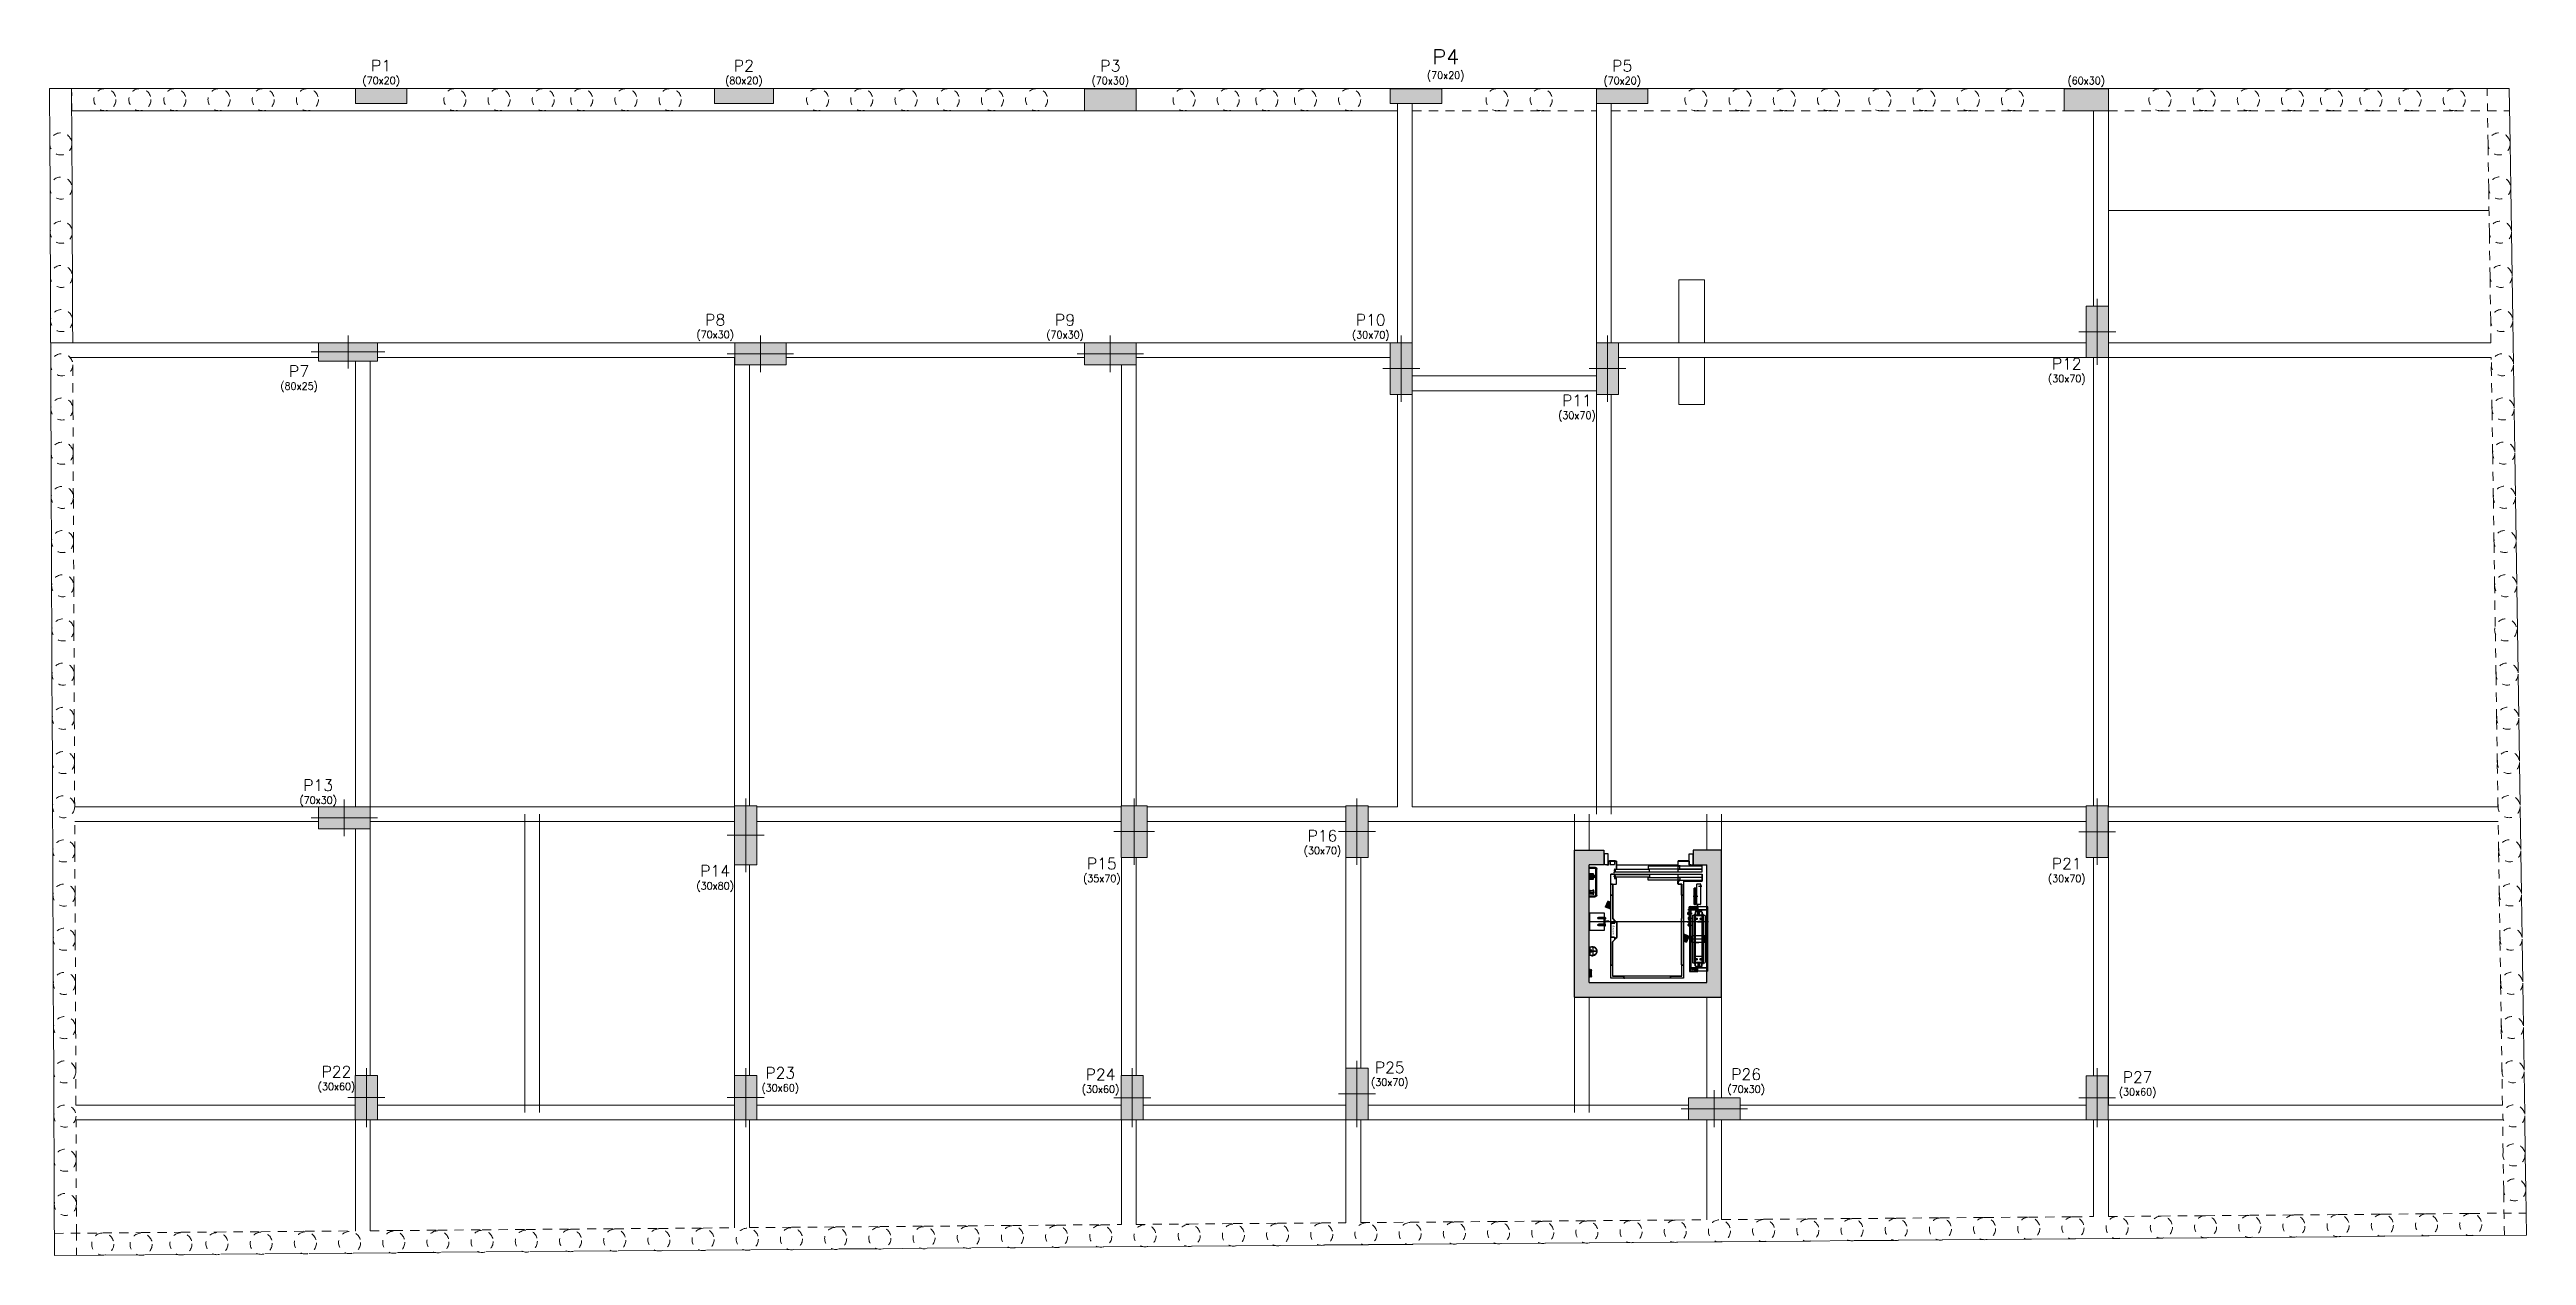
# Model space of a CAD drawing. Header units: metres. Extents: x 219 to 707, y -561 to -17.
# Drawn here: x 387.09 to 420.72, y -86.17 to -69.79 of the extents above; entities that cross this region are included whole.
import ezdxf
from ezdxf.enums import TextEntityAlignment as Align

# ---------------------------------------------------------------- set-up
doc = ezdxf.new("R2010")
doc.units = ezdxf.units.M
doc.linetypes.add('CYPE_PUNTO', pattern=[0.075, 0, -0.075])
doc.linetypes.add('DASHED', pattern=[0.75, 0.5, -0.25])
doc.layers.add('A-ASCENSORES', color=1, linetype='Continuous')
for name, color, linetype, lineweight in [('MUR_CARAS_HORMIGON', 1, 'Continuous', 20), ('PILAR_DIM', 253, 'Continuous', 0), ('PILAR_EJES', 1, 'Continuous', 0), ('PILAR_HORMIGON', 5, 'Continuous', 20), ('PILAR_REF', 253, 'Continuous', 0), ('VIG_CARAS', 253, 'Continuous', 9)]:
    doc.layers.add(name, color=color, linetype=linetype, lineweight=lineweight)
doc.styles.add('CYPETXT', font='romans', dxfattribs={"height": 0.2})
doc.styles.get("Standard").update_dxf_attribs({"font": 'arial.ttf'})

# ---------------------------------------------------------------- blocks, each defined once
blk = doc.blocks.new('ASCENSOR PT')
for p, q in [((0.01, 1.806), (0.194, 1.806)), ((0.01, 1.806), (0.01, 0.931)), ((0.01, 1.765), (0.239, 1.765)), ((0.01, 1.759), (0.239, 1.759)), ((0.046, 1.051), (0.046, 1.686)), ((0.069, 1.691), (0.051, 1.691)), ((0.069, 1.701), (0.069, 1.037)), ((0.085, 1.701), (0.069, 1.701)), ((0.078, 1.701), (0.078, 1.601)), ((0.087, 1.701), (0.078, 1.701)), ((0.188, 1.694), (0.078, 1.694)), ((0.188, 1.684), (0.078, 1.684)), ((0.083, 1.706), (0.083, 1.694)), ((0.083, 1.706), (0.087, 1.706)), ((0.084, 1.756), (0.084, 1.759)), ((0.105, 1.759), (0.084, 1.759)), ((0.084, 1.756), (0.105, 1.756)), ((0.085, 1.701), (0.085, 1.037)), ((0.087, 1.734), (0.087, 1.694)), ((0.089, 1.756), (0.089, 1.759)), ((0.12, 1.738), (0.091, 1.738)), ((0.092, 1.734), (0.092, 1.694)), ((0.094, 1.759), (0.094, 1.755)), ((0.1, 1.756), (0.1, 1.759)), ((0.108, 1.754), (0.108, 1.754)), ((0.11, 1.759), (0.11, 1.755)), ((0.11, 1.759), (0.155, 1.759)), ((0.111, 1.755), (0.11, 1.756)), ((0.125, 1.754), (0.111, 1.754)), ((0.12, 1.756), (0.114, 1.754)), ((0.115, 1.751), (0.121, 1.754)), ((0.12, 1.706), (0.12, 1.74)), ((0.128, 1.74), (0.12, 1.74)), ((0.145, 1.706), (0.12, 1.706)), ((0.128, 1.706), (0.12, 1.706)), ((0.124, 1.757), (0.122, 1.757)), ((0.122, 1.754), (0.124, 1.754)), ((0.124, 1.754), (0.124, 1.757)), ((0.128, 1.714), (0.128, 1.74)), ((0.137, 1.714), (0.128, 1.714)), ((0.13, 1.714), (0.13, 1.749)), ((0.13, 1.714), (0.135, 1.714)), ((0.133, 1.759), (0.133, 1.768)), ((0.133, 1.706), (0.133, 1.764)), ((0.135, 1.714), (0.135, 1.749)), ((0.145, 1.74), (0.137, 1.74)), ((0.137, 1.714), (0.137, 1.74)), ((0.14, 1.754), (0.154, 1.754)), ((0.141, 1.754), (0.141, 1.757)), ((0.141, 1.757), (0.144, 1.757)), ((0.144, 1.754), (0.141, 1.754)), ((0.259, 1.808), (0.144, 1.808)), ((0.144, 1.808), (0.144, 1.77)), ((0.144, 1.77), (0.239, 1.77)), ((0.151, 1.751), (0.145, 1.754)), ((0.145, 1.706), (0.145, 1.74)), ((0.175, 1.738), (0.145, 1.738)), ((0.146, 1.756), (0.152, 1.754)), ((0.155, 1.759), (0.155, 1.755)), ((0.155, 1.755), (0.156, 1.756)), ((0.158, 1.754), (0.158, 1.754)), ((0.16, 1.759), (0.181, 1.759)), ((0.181, 1.756), (0.16, 1.756)), ((0.163, 1.793), (0.179, 1.793)), ((0.163, 1.779), (0.179, 1.779)), ((0.166, 1.756), (0.166, 1.759)), ((0.171, 1.759), (0.171, 1.755)), ((0.174, 1.734), (0.174, 1.694)), ((0.177, 1.756), (0.177, 1.759)), ((0.179, 1.734), (0.179, 1.694)), ((0.183, 1.706), (0.179, 1.706)), ((0.188, 1.701), (0.179, 1.701)), ((0.196, 1.701), (0.18, 1.701)), ((0.18, 1.037), (0.18, 1.701)), ((0.181, 1.756), (0.181, 1.759)), ((0.183, 1.706), (0.183, 1.694)), ((0.188, 1.701), (0.188, 1.601)), ((0.196, 1.037), (0.196, 1.701)), ((0.214, 1.691), (0.196, 1.691)), ((0.199, 1.793), (0.215, 1.793)), ((0.199, 1.779), (0.215, 1.779)), ((0.219, 1.051), (0.219, 1.686)), ((0.239, 0.928), (0.239, 1.808)), ((0.259, 0.928), (0.259, 1.808)), ((0.339, 0.583), (0.339, 1.898)), ((0.339, 1.898), (1.325, 1.898)), ((0.339, 1.722), (0.339, 1.713)), ((0.339, 1.713), (0.34, 1.713)), ((0.34, 1.713), (0.34, 1.722)), ((0.341, 1.723), (0.362, 1.723)), ((0.362, 1.723), (0.341, 1.723)), ((0.362, 1.723), (0.344, 1.723)), ((0.344, 1.723), (0.344, 1.722)), ((0.344, 1.722), (0.362, 1.722)), ((0.363, 1.871), (0.363, 1.724)), ((0.363, 1.721), (0.363, 1.405)), ((0.364, 1.724), (0.364, 1.871)), ((0.364, 1.721), (0.364, 1.405)), ((0.512, 1.873), (0.365, 1.873)), ((0.365, 1.873), (0.512, 1.873)), ((0.513, 1.895), (0.513, 1.874)), ((0.514, 1.895), (0.513, 1.895)), ((0.514, 1.874), (0.514, 1.895)), ((0.514, 1.874), (0.514, 1.895)), ((0.514, 1.895), (0.515, 1.895)), ((0.515, 1.895), (0.515, 1.874)), ((0.516, 1.873), (1.148, 1.873)), ((0.516, 1.873), (1.148, 1.873)), ((1.149, 1.898), (1.141, 1.898)), ((1.141, 1.898), (1.141, 1.897)), ((1.141, 1.897), (1.149, 1.897)), ((1.15, 1.895), (1.149, 1.895)), ((1.149, 1.895), (1.149, 1.874)), ((1.15, 1.874), (1.15, 1.896)), ((1.15, 1.874), (1.15, 1.895)), ((1.151, 1.896), (1.151, 1.874)), ((1.299, 1.873), (1.152, 1.873)), ((1.152, 1.873), (1.299, 1.873)), ((1.3, 1.871), (1.3, 1.724)), ((1.3, 1.721), (1.3, 1.405)), ((1.301, 1.724), (1.301, 1.871)), ((1.301, 1.721), (1.301, 1.405)), ((1.302, 1.723), (1.322, 1.723)), ((1.322, 1.723), (1.302, 1.723)), ((1.302, 1.723), (1.32, 1.723)), ((1.32, 1.722), (1.302, 1.722)), ((1.32, 1.723), (1.32, 1.722)), ((1.322, 1.723), (1.322, 1.723)), ((1.325, 1.898), (1.325, 0.618)), ((1.584, 1.873), (1.613, 1.873)), ((1.584, 1.793), (1.613, 1.793)), ((1.586, 1.875), (1.586, 1.873)), ((1.586, 1.873), (1.587, 1.873)), ((1.587, 1.872), (1.586, 1.872)), ((1.586, 1.872), (1.586, 1.87)), ((1.586, 1.793), (1.586, 1.795)), ((1.587, 1.793), (1.586, 1.793)), ((1.586, 1.79), (1.586, 1.792)), ((1.586, 1.792), (1.587, 1.792)), ((1.587, 1.873), (1.587, 1.872)), ((1.587, 1.792), (1.587, 1.793)), ((1.588, 1.883), (1.588, 1.783)), ((1.598, 1.883), (1.588, 1.883)), ((1.588, 1.877), (1.588, 1.877)), ((1.588, 1.868), (1.588, 1.877)), ((1.588, 1.868), (1.588, 1.868)), ((1.588, 1.797), (1.588, 1.788)), ((1.588, 1.797), (1.588, 1.797)), ((1.588, 1.788), (1.588, 1.788)), ((1.598, 1.783), (1.588, 1.783)), ((1.595, 1.806), (1.595, 1.86)), ((1.595, 1.856), (1.595, 1.809)), ((1.597, 1.858), (1.597, 1.858)), ((1.597, 1.808), (1.597, 1.808)), ((1.598, 1.863), (1.598, 1.883)), ((1.608, 1.875), (1.598, 1.875)), ((1.598, 1.874), (1.608, 1.874)), ((1.598, 1.871), (1.608, 1.871)), ((1.598, 1.87), (1.608, 1.87)), ((1.598, 1.863), (1.598, 1.863)), ((1.598, 1.856), (1.598, 1.809)), ((1.598, 1.809), (1.598, 1.856)), ((1.598, 1.803), (1.598, 1.783)), ((1.598, 1.803), (1.598, 1.803)), ((1.598, 1.795), (1.608, 1.795)), ((1.598, 1.794), (1.608, 1.794)), ((1.598, 1.791), (1.608, 1.791)), ((1.608, 1.79), (1.598, 1.79)), ((1.599, 1.858), (1.599, 1.858)), ((1.599, 1.808), (1.599, 1.808)), ((1.6, 1.856), (1.6, 1.809)), ((1.6, 1.809), (1.6, 1.856)), ((1.602, 1.858), (1.602, 1.858)), ((1.602, 1.808), (1.602, 1.808)), ((1.603, 1.856), (1.603, 1.809)), ((1.603, 1.809), (1.603, 1.856)), ((1.604, 1.858), (1.604, 1.858)), ((1.604, 1.808), (1.604, 1.808)), ((1.605, 1.856), (1.605, 1.809)), ((1.605, 1.809), (1.605, 1.856)), ((1.607, 1.858), (1.607, 1.858)), ((1.607, 1.808), (1.607, 1.808)), ((1.61, 1.883), (1.608, 1.883)), ((1.608, 1.883), (1.608, 1.783)), ((1.608, 1.809), (1.608, 1.856)), ((1.608, 1.783), (1.61, 1.783)), ((1.61, 1.783), (1.61, 1.883)), ((0.056, 1.401), (0.042, 1.401)), ((0.056, 1.388), (0.042, 1.388)), ((0.056, 1.375), (0.042, 1.375)), ((0.056, 1.362), (0.042, 1.362)), ((0.056, 1.349), (0.042, 1.349)), ((0.045, 1.414), (0.221, 1.414)), ((0.045, 1.414), (0.045, 1.407)), ((0.05, 1.405), (0.045, 1.407)), ((0.046, 1.369), (0.219, 1.369)), ((0.049, 1.394), (0.049, 1.408)), ((0.05, 1.397), (0.049, 1.396)), ((0.049, 1.396), (0.049, 1.393)), ((0.049, 1.395), (0.049, 1.381)), ((0.05, 1.392), (0.049, 1.393)), ((0.05, 1.384), (0.049, 1.383)), ((0.049, 1.383), (0.049, 1.38)), ((0.049, 1.382), (0.049, 1.368)), ((0.05, 1.379), (0.049, 1.38)), ((0.05, 1.379), (0.049, 1.38)), ((0.05, 1.371), (0.049, 1.37)), ((0.049, 1.37), (0.049, 1.367)), ((0.049, 1.369), (0.049, 1.355)), ((0.05, 1.366), (0.049, 1.367)), ((0.05, 1.366), (0.049, 1.367)), ((0.05, 1.358), (0.049, 1.357)), ((0.049, 1.357), (0.049, 1.354)), ((0.049, 1.356), (0.049, 1.342)), ((0.05, 1.353), (0.049, 1.354)), ((0.05, 1.353), (0.049, 1.354)), ((0.188, 1.601), (0.078, 1.601)), ((0.078, 1.414), (0.078, 1.416)), ((0.078, 1.416), (0.133, 1.416)), ((0.118, 1.644), (0.082, 1.644)), ((0.09, 1.65), (0.101, 1.656)), ((0.09, 1.638), (0.09, 1.65)), ((0.101, 1.632), (0.09, 1.638)), ((0.101, 1.658), (0.101, 1.629)), ((0.101, 1.656), (0.111, 1.65)), ((0.111, 1.638), (0.101, 1.632)), ((0.111, 1.65), (0.111, 1.638)), ((0.188, 1.416), (0.133, 1.416)), ((0.184, 1.644), (0.147, 1.644)), ((0.155, 1.65), (0.165, 1.656)), ((0.155, 1.638), (0.155, 1.65)), ((0.165, 1.632), (0.155, 1.638)), ((0.165, 1.658), (0.165, 1.629)), ((0.165, 1.656), (0.176, 1.65)), ((0.176, 1.638), (0.165, 1.632)), ((0.176, 1.65), (0.176, 1.638)), ((0.188, 1.414), (0.188, 1.416)), ((0.21, 1.401), (0.224, 1.401)), ((0.21, 1.388), (0.224, 1.388)), ((0.21, 1.375), (0.224, 1.375)), ((0.21, 1.362), (0.224, 1.362)), ((0.21, 1.349), (0.224, 1.349)), ((0.215, 1.405), (0.221, 1.407)), ((0.215, 1.397), (0.217, 1.396)), ((0.215, 1.392), (0.217, 1.393)), ((0.215, 1.384), (0.217, 1.383)), ((0.215, 1.379), (0.217, 1.38)), ((0.215, 1.379), (0.217, 1.38)), ((0.215, 1.371), (0.217, 1.37)), ((0.215, 1.366), (0.217, 1.367)), ((0.215, 1.366), (0.217, 1.367)), ((0.215, 1.358), (0.217, 1.357)), ((0.215, 1.353), (0.217, 1.354)), ((0.215, 1.353), (0.217, 1.354)), ((0.217, 1.394), (0.217, 1.408)), ((0.217, 1.396), (0.217, 1.393)), ((0.217, 1.395), (0.217, 1.381)), ((0.217, 1.383), (0.217, 1.38)), ((0.217, 1.382), (0.217, 1.368)), ((0.217, 1.37), (0.217, 1.367)), ((0.217, 1.369), (0.217, 1.355)), ((0.217, 1.357), (0.217, 1.354)), ((0.217, 1.356), (0.217, 1.342)), ((0.221, 1.414), (0.221, 1.407)), ((0.276, 1.345), (0.277, 1.347)), ((0.277, 1.347), (0.339, 1.321)), ((0.281, 1.347), (0.277, 1.347)), ((0.28, 1.354), (0.281, 1.356)), ((0.28, 1.354), (0.339, 1.33)), ((0.282, 1.352), (0.28, 1.354)), ((0.281, 1.356), (0.339, 1.332)), ((0.284, 1.356), (0.281, 1.356)), ((0.284, 1.364), (0.285, 1.365)), ((0.286, 1.361), (0.284, 1.364)), ((0.284, 1.364), (0.339, 1.341)), ((0.288, 1.366), (0.285, 1.365)), ((0.285, 1.365), (0.339, 1.343)), ((0.288, 1.373), (0.289, 1.375)), ((0.29, 1.37), (0.288, 1.373)), ((0.288, 1.373), (0.339, 1.352)), ((0.292, 1.375), (0.289, 1.375)), ((0.289, 1.375), (0.339, 1.354)), ((0.296, 1.384), (0.292, 1.384)), ((0.292, 1.382), (0.292, 1.384)), ((0.292, 1.384), (0.339, 1.365)), ((0.294, 1.38), (0.292, 1.382)), ((0.292, 1.382), (0.339, 1.363)), ((0.3, 1.394), (0.296, 1.393)), ((0.296, 1.392), (0.296, 1.393)), ((0.296, 1.393), (0.339, 1.376)), ((0.298, 1.389), (0.296, 1.392)), ((0.296, 1.392), (0.339, 1.374)), ((0.299, 1.401), (0.301, 1.404)), ((0.302, 1.398), (0.299, 1.401)), ((0.299, 1.401), (0.339, 1.385)), ((0.301, 1.404), (0.339, 1.389)), ((0.363, 1.405), (0.363, 1.09)), ((0.364, 1.405), (0.364, 1.09)), ((1.245, 1.35), (1.245, 1.146)), ((1.246, 1.352), (1.265, 1.371)), ((1.246, 1.146), (1.246, 1.35)), ((1.266, 1.37), (1.247, 1.351)), ((1.269, 1.348), (1.269, 1.369)), ((1.269, 1.348), (1.269, 1.347)), ((1.27, 1.347), (1.269, 1.347)), ((1.27, 1.373), (1.27, 1.345)), ((1.27, 1.369), (1.27, 1.348)), ((1.27, 1.347), (1.27, 1.348)), ((1.271, 1.375), (1.3, 1.404)), ((1.271, 1.345), (1.271, 1.373)), ((1.3, 1.403), (1.272, 1.374)), ((1.515, 1.547), (1.512, 1.547)), ((1.512, 1.547), (1.512, 1.518)), ((1.577, 1.534), (1.512, 1.534)), ((1.577, 1.531), (1.512, 1.531)), ((1.515, 1.518), (1.512, 1.518)), ((1.515, 1.547), (1.515, 1.534)), ((1.515, 1.531), (1.515, 1.518)), ((1.567, 1.597), (1.567, 1.592)), ((1.589, 1.597), (1.567, 1.597)), ((1.577, 1.592), (1.567, 1.592)), ((1.61, 1.59), (1.567, 1.59)), ((1.567, 1.59), (1.567, 1.534)), ((1.567, 1.531), (1.567, 1.475)), ((1.61, 1.475), (1.567, 1.475)), ((1.577, 1.473), (1.567, 1.473)), ((1.567, 1.473), (1.567, 1.468)), ((1.589, 1.468), (1.567, 1.468)), ((1.609, 1.533), (1.569, 1.533)), ((1.577, 1.592), (1.577, 1.59)), ((1.577, 1.534), (1.577, 1.531)), ((1.577, 1.531), (1.577, 1.534)), ((1.577, 1.473), (1.577, 1.475)), ((1.589, 1.597), (1.589, 1.59)), ((1.589, 1.553), (1.589, 1.513)), ((1.589, 1.475), (1.589, 1.468)), ((1.61, 1.475), (1.61, 1.59)), ((0.056, 1.336), (0.042, 1.336)), ((0.05, 1.332), (0.045, 1.33)), ((0.045, 1.33), (0.045, 1.324)), ((0.045, 1.324), (0.221, 1.324)), ((0.05, 1.345), (0.049, 1.344)), ((0.049, 1.344), (0.049, 1.341)), ((0.049, 1.343), (0.049, 1.329)), ((0.05, 1.34), (0.049, 1.341)), ((0.069, 1.046), (0.051, 1.046)), ((0.15, 1.133), (0.061, 1.133)), ((0.069, 1.037), (0.085, 1.037)), ((0.078, 1.321), (0.078, 1.324)), ((0.188, 1.321), (0.078, 1.321)), ((0.078, 1.137), (0.188, 1.137)), ((0.078, 1.037), (0.078, 1.137)), ((0.078, 1.053), (0.188, 1.053)), ((0.078, 1.044), (0.188, 1.044)), ((0.078, 1.037), (0.087, 1.037)), ((0.082, 1.094), (0.118, 1.094)), ((0.083, 1.032), (0.083, 1.044)), ((0.083, 1.032), (0.087, 1.032)), ((0.087, 1.004), (0.087, 1.044)), ((0.09, 1.1), (0.1, 1.106)), ((0.09, 1.088), (0.09, 1.1)), ((0.1, 1.082), (0.09, 1.088)), ((0.092, 1.004), (0.092, 1.044)), ((0.133, 1.137), (0.1, 1.137)), ((0.133, 1.128), (0.1, 1.128)), ((0.1, 1.106), (0.111, 1.1)), ((0.111, 1.088), (0.1, 1.082)), ((0.101, 1.079), (0.101, 1.108)), ((0.111, 1.1), (0.111, 1.088)), ((0.12, 1.032), (0.145, 1.032)), ((0.12, 1.032), (0.12, 0.998)), ((0.128, 1.024), (0.128, 0.998)), ((0.128, 1.024), (0.137, 1.024)), ((0.13, 1.024), (0.135, 1.024)), ((0.13, 1.024), (0.13, 0.989)), ((0.134, 1.136), (0.133, 1.137)), ((0.134, 1.129), (0.133, 1.128)), ((0.133, 1.031), (0.133, 0.973)), ((0.134, 1.136), (0.134, 1.129)), ((0.135, 1.024), (0.135, 0.989)), ((0.137, 1.032), (0.145, 1.032)), ((0.137, 1.024), (0.137, 0.998)), ((0.145, 1.032), (0.145, 0.998)), ((0.147, 1.094), (0.184, 1.094)), ((0.154, 1.1), (0.165, 1.106)), ((0.154, 1.088), (0.154, 1.1)), ((0.165, 1.082), (0.154, 1.088)), ((0.165, 1.079), (0.165, 1.108)), ((0.165, 1.106), (0.175, 1.1)), ((0.175, 1.088), (0.165, 1.082)), ((0.174, 1.004), (0.174, 1.044)), ((0.175, 1.1), (0.175, 1.088)), ((0.179, 1.004), (0.179, 1.044)), ((0.179, 1.037), (0.188, 1.037)), ((0.183, 1.032), (0.179, 1.032)), ((0.18, 1.037), (0.196, 1.037)), ((0.183, 1.032), (0.183, 1.044)), ((0.188, 1.321), (0.188, 1.324)), ((0.188, 1.037), (0.188, 1.137)), ((0.214, 1.046), (0.196, 1.046)), ((0.21, 1.336), (0.224, 1.336)), ((0.215, 1.345), (0.217, 1.344)), ((0.215, 1.34), (0.217, 1.341)), ((0.215, 1.332), (0.221, 1.33)), ((0.217, 1.344), (0.217, 1.341)), ((0.217, 1.343), (0.217, 1.329)), ((0.221, 1.33), (0.221, 1.324)), ((0.221, 1.023), (0.288, 1.023)), ((0.279, 1.179), (0.227, 1.179)), ((0.279, 1.086), (0.227, 1.086)), ((0.235, 1.027), (0.237, 1.029)), ((0.235, 1.027), (0.235, 1.018)), ((0.235, 1.018), (0.237, 1.017)), ((0.238, 1.184), (0.237, 1.183)), ((0.237, 1.183), (0.237, 1.175)), ((0.242, 1.183), (0.237, 1.183)), ((0.242, 1.175), (0.237, 1.175)), ((0.237, 1.175), (0.238, 1.174)), ((0.237, 1.09), (0.238, 1.091)), ((0.237, 1.082), (0.237, 1.09)), ((0.242, 1.09), (0.237, 1.09)), ((0.242, 1.082), (0.237, 1.082)), ((0.238, 1.081), (0.237, 1.082)), ((0.237, 1.029), (0.237, 1.017)), ((0.237, 1.029), (0.241, 1.029)), ((0.237, 1.017), (0.241, 1.017)), ((0.238, 1.184), (0.238, 1.174)), ((0.242, 1.184), (0.238, 1.184)), ((0.238, 1.174), (0.242, 1.174)), ((0.238, 1.081), (0.238, 1.091)), ((0.238, 1.091), (0.242, 1.091)), ((0.242, 1.081), (0.238, 1.081)), ((0.241, 1.031), (0.242, 1.032)), ((0.241, 1.014), (0.241, 1.031)), ((0.241, 1.014), (0.242, 1.014)), ((0.242, 1.186), (0.242, 1.171)), ((0.242, 1.079), (0.242, 1.094)), ((0.249, 1.189), (0.243, 1.189)), ((0.249, 1.184), (0.243, 1.184)), ((0.249, 1.174), (0.243, 1.174)), ((0.249, 1.169), (0.243, 1.169)), ((0.249, 1.096), (0.243, 1.096)), ((0.249, 1.091), (0.243, 1.091)), ((0.249, 1.081), (0.243, 1.081)), ((0.249, 1.076), (0.243, 1.076)), ((0.243, 1.032), (0.252, 1.032)), ((0.243, 1.031), (0.252, 1.031)), ((0.243, 1.022), (0.252, 1.022)), ((0.252, 1.013), (0.243, 1.013)), ((0.25, 1.188), (0.25, 1.17)), ((0.252, 1.188), (0.25, 1.188)), ((0.25, 1.171), (0.25, 1.186)), ((0.252, 1.18), (0.25, 1.181)), ((0.252, 1.179), (0.25, 1.18)), ((0.25, 1.17), (0.252, 1.17)), ((0.25, 1.077), (0.25, 1.095)), ((0.25, 1.095), (0.252, 1.095)), ((0.25, 1.094), (0.25, 1.079)), ((0.252, 1.086), (0.25, 1.085)), ((0.252, 1.085), (0.25, 1.084)), ((0.252, 1.077), (0.25, 1.077)), ((0.252, 0.958), (0.252, 1.223)), ((0.259, 1.223), (0.252, 1.223)), ((0.252, 1.19), (0.252, 1.168)), ((0.254, 1.19), (0.252, 1.19)), ((0.252, 1.17), (0.252, 1.188)), ((0.252, 1.168), (0.254, 1.168)), ((0.252, 1.075), (0.252, 1.097)), ((0.252, 1.097), (0.254, 1.097)), ((0.252, 1.095), (0.252, 1.077)), ((0.254, 1.075), (0.252, 1.075)), ((0.254, 1.168), (0.254, 1.19)), ((0.254, 1.097), (0.254, 1.075)), ((0.259, 0.958), (0.259, 1.223)), ((0.259, 1.195), (0.259, 1.192)), ((0.259, 1.168), (0.259, 1.098)), ((0.259, 1.168), (0.262, 1.168)), ((0.259, 1.098), (0.262, 1.098)), ((0.259, 1.07), (0.259, 1.073)), ((0.259, 0.945), (0.259, 1.048)), ((0.259, 1.048), (0.268, 1.048)), ((0.259, 1.029), (0.271, 1.029)), ((0.259, 1.017), (0.271, 1.017)), ((0.26, 1.196), (0.264, 1.196)), ((0.26, 1.191), (0.26, 1.191)), ((0.26, 1.074), (0.26, 1.074)), ((0.26, 1.069), (0.264, 1.069)), ((0.261, 1.19), (0.261, 1.169)), ((0.261, 1.075), (0.261, 1.096)), ((0.262, 1.168), (0.265, 1.167)), ((0.262, 1.097), (0.265, 1.098)), ((0.265, 1.166), (0.265, 1.159)), ((0.267, 1.138), (0.265, 1.165)), ((0.265, 1.1), (0.267, 1.127)), ((0.265, 1.099), (0.265, 1.106)), ((0.267, 1.193), (0.267, 1.164)), ((0.267, 1.189), (0.274, 1.189)), ((0.267, 1.189), (0.267, 1.169)), ((0.267, 1.184), (0.274, 1.184)), ((0.267, 1.174), (0.274, 1.174)), ((0.267, 1.169), (0.274, 1.169)), ((0.267, 1.072), (0.267, 1.101)), ((0.267, 1.076), (0.267, 1.096)), ((0.267, 1.096), (0.274, 1.096)), ((0.267, 1.091), (0.274, 1.091)), ((0.267, 1.081), (0.274, 1.081)), ((0.267, 1.076), (0.274, 1.076)), ((0.268, 1.163), (0.272, 1.162)), ((0.268, 1.102), (0.272, 1.103)), ((0.268, 1.029), (0.268, 1.048)), ((0.268, 0.945), (0.268, 1.017)), ((0.269, 1.035), (0.269, 1.029)), ((0.269, 1.035), (0.278, 1.035)), ((0.269, 1.017), (0.269, 1.01)), ((0.269, 1.01), (0.278, 1.01)), ((0.288, 1.136), (0.27, 1.136)), ((0.288, 1.13), (0.27, 1.13)), ((0.271, 1.029), (0.271, 1.017)), ((0.273, 1.028), (0.271, 1.029)), ((0.273, 1.017), (0.271, 1.017)), ((0.272, 1.334), (0.273, 1.337)), ((0.272, 1.334), (0.339, 1.307)), ((0.277, 1.338), (0.273, 1.337)), ((0.273, 1.337), (0.339, 1.31)), ((0.273, 1.028), (0.273, 1.028)), ((0.273, 1.027), (0.273, 1.028)), ((0.273, 1.027), (0.273, 1.017)), ((0.275, 1.186), (0.275, 1.171)), ((0.275, 1.079), (0.275, 1.094)), ((0.276, 1.345), (0.339, 1.319)), ((0.279, 1.342), (0.276, 1.345)), ((0.278, 1.035), (0.278, 1.01)), ((0.29, 1.137), (0.29, 1.137)), ((0.29, 1.128), (0.29, 1.128)), ((0.363, 0.774), (0.363, 1.09)), ((0.364, 0.774), (0.364, 1.09)), ((1.246, 1.144), (1.265, 1.125)), ((1.266, 1.126), (1.247, 1.145)), ((1.269, 1.149), (1.27, 1.149)), ((1.269, 1.149), (1.269, 1.148)), ((1.269, 1.148), (1.269, 1.127)), ((1.27, 1.122), (1.27, 1.15)), ((1.27, 1.148), (1.27, 1.149)), ((1.27, 1.127), (1.27, 1.148)), ((1.271, 1.15), (1.271, 1.122)), ((1.271, 1.12), (1.3, 1.091)), ((1.3, 1.092), (1.272, 1.121)), ((1.302, 1.344), (1.273, 1.344)), ((1.323, 1.343), (1.273, 1.343)), ((1.323, 1.153), (1.273, 1.153)), ((1.302, 1.151), (1.273, 1.151)), ((1.285, 1.342), (1.285, 1.343)), ((1.285, 1.342), (1.323, 1.342)), ((1.285, 1.153), (1.323, 1.153)), ((1.285, 1.153), (1.285, 1.153)), ((1.3, 0.774), (1.3, 1.09)), ((1.301, 0.774), (1.301, 1.09)), ((1.302, 1.343), (1.302, 1.344)), ((1.302, 1.153), (1.302, 1.151)), ((1.324, 1.154), (1.324, 1.341)), ((1.325, 1.341), (1.325, 1.154)), ((1.334, 1.133), (1.423, 1.133)), ((1.35, 1.136), (1.351, 1.137)), ((1.35, 1.136), (1.35, 1.129)), ((1.35, 1.129), (1.351, 1.128)), ((1.351, 1.137), (1.384, 1.137)), ((1.351, 1.128), (1.384, 1.128)), ((1.384, 1.137), (1.384, 1.137)), ((1.384, 1.128), (1.384, 1.128)), ((1.386, 1.136), (1.404, 1.136)), ((1.386, 1.13), (1.404, 1.13)), ((1.395, 1.179), (1.511, 1.179)), ((1.395, 1.086), (1.511, 1.086)), ((1.399, 1.186), (1.399, 1.171)), ((1.399, 1.079), (1.399, 1.094)), ((1.407, 1.189), (1.4, 1.189)), ((1.407, 1.184), (1.4, 1.184)), ((1.407, 1.174), (1.4, 1.174)), ((1.407, 1.169), (1.4, 1.169)), ((1.407, 1.096), (1.4, 1.096)), ((1.407, 1.091), (1.4, 1.091)), ((1.407, 1.081), (1.4, 1.081)), ((1.407, 1.076), (1.4, 1.076)), ((1.406, 1.163), (1.402, 1.162)), ((1.406, 1.102), (1.402, 1.103)), ((1.407, 1.193), (1.407, 1.164)), ((1.407, 1.189), (1.407, 1.169)), ((1.407, 1.138), (1.409, 1.165)), ((1.409, 1.1), (1.407, 1.127)), ((1.407, 1.072), (1.407, 1.101)), ((1.407, 1.076), (1.407, 1.096)), ((1.412, 1.168), (1.409, 1.167)), ((1.409, 1.166), (1.409, 1.159)), ((1.409, 1.099), (1.409, 1.106)), ((1.412, 1.097), (1.409, 1.098)), ((1.414, 1.196), (1.41, 1.196)), ((1.414, 1.069), (1.41, 1.069)), ((1.415, 1.168), (1.412, 1.168)), ((1.415, 1.098), (1.412, 1.098)), ((1.413, 1.19), (1.413, 1.169)), ((1.413, 1.075), (1.413, 1.096)), ((1.414, 1.191), (1.414, 1.191)), ((1.414, 1.074), (1.414, 1.074)), ((1.415, 1.253), (1.61, 1.253)), ((1.415, 1.013), (1.415, 1.253)), ((1.415, 1.195), (1.415, 1.192)), ((1.415, 1.168), (1.415, 1.098)), ((1.415, 1.07), (1.415, 1.073)), ((1.61, 1.013), (1.415, 1.013)), ((1.42, 1.168), (1.42, 1.19)), ((1.42, 1.19), (1.422, 1.19)), ((1.422, 1.168), (1.42, 1.168)), ((1.42, 1.097), (1.42, 1.075)), ((1.422, 1.097), (1.42, 1.097)), ((1.42, 1.075), (1.422, 1.075)), ((1.422, 1.19), (1.422, 1.168)), ((1.422, 1.17), (1.422, 1.188)), ((1.422, 1.188), (1.424, 1.188)), ((1.422, 1.18), (1.424, 1.181)), ((1.422, 1.179), (1.424, 1.18)), ((1.424, 1.17), (1.422, 1.17)), ((1.422, 1.075), (1.422, 1.097)), ((1.422, 1.095), (1.422, 1.077)), ((1.424, 1.095), (1.422, 1.095)), ((1.422, 1.086), (1.424, 1.085)), ((1.422, 1.085), (1.424, 1.084)), ((1.422, 1.077), (1.424, 1.077)), ((1.424, 1.188), (1.424, 1.17)), ((1.424, 1.171), (1.424, 1.186)), ((1.424, 1.077), (1.424, 1.095)), ((1.424, 1.094), (1.424, 1.079)), ((1.425, 1.189), (1.495, 1.189)), ((1.425, 1.184), (1.495, 1.184)), ((1.425, 1.174), (1.495, 1.174)), ((1.425, 1.169), (1.495, 1.169)), ((1.425, 1.096), (1.495, 1.096)), ((1.425, 1.091), (1.495, 1.091)), ((1.425, 1.081), (1.495, 1.081)), ((1.425, 1.076), (1.495, 1.076)), ((1.496, 1.186), (1.496, 1.171)), ((1.496, 1.184), (1.5, 1.184)), ((1.496, 1.183), (1.501, 1.183)), ((1.496, 1.175), (1.501, 1.175)), ((1.5, 1.174), (1.496, 1.174)), ((1.496, 1.079), (1.496, 1.094)), ((1.5, 1.091), (1.496, 1.091)), ((1.496, 1.09), (1.501, 1.09)), ((1.496, 1.082), (1.501, 1.082)), ((1.496, 1.081), (1.5, 1.081)), ((1.5, 1.184), (1.5, 1.174)), ((1.5, 1.184), (1.501, 1.183)), ((1.501, 1.175), (1.5, 1.174)), ((1.5, 1.081), (1.5, 1.091)), ((1.501, 1.09), (1.5, 1.091)), ((1.5, 1.081), (1.501, 1.082)), ((1.501, 1.183), (1.501, 1.175)), ((1.501, 1.082), (1.501, 1.09)), ((1.61, 1.253), (1.61, 1.013)), ((0.01, 0.979), (0.239, 0.979)), ((0.01, 0.972), (0.239, 0.972)), ((0.01, 0.931), (0.194, 0.931)), ((0.084, 0.981), (0.105, 0.981)), ((0.084, 0.981), (0.084, 0.979)), ((0.105, 0.979), (0.084, 0.979)), ((0.089, 0.981), (0.089, 0.979)), ((0.091, 1), (0.12, 1)), ((0.094, 0.978), (0.094, 0.982)), ((0.1, 0.981), (0.1, 0.979)), ((0.107, 0.625), (0.107, 0.895)), ((0.108, 0.983), (0.108, 0.983)), ((0.11, 0.979), (0.11, 0.983)), ((0.111, 0.982), (0.11, 0.981)), ((0.11, 0.979), (0.155, 0.979)), ((0.125, 0.984), (0.111, 0.984)), ((0.112, 0.9), (0.152, 0.9)), ((0.12, 0.981), (0.114, 0.983)), ((0.115, 0.986), (0.121, 0.983)), ((0.12, 0.998), (0.128, 0.998)), ((0.122, 0.983), (0.124, 0.983)), ((0.124, 0.981), (0.122, 0.981)), ((0.124, 0.983), (0.124, 0.981)), ((0.133, 0.979), (0.133, 0.969)), ((0.137, 0.998), (0.145, 0.998)), ((0.14, 0.984), (0.154, 0.984)), ((0.141, 0.983), (0.141, 0.981)), ((0.144, 0.983), (0.141, 0.983)), ((0.141, 0.981), (0.144, 0.981)), ((0.143, 0.789), (0.207, 0.789)), ((0.144, 0.928), (0.144, 0.966)), ((0.144, 0.966), (0.239, 0.966)), ((0.259, 0.928), (0.144, 0.928)), ((0.144, 0.916), (0.144, 0.9)), ((0.145, 1), (0.175, 1)), ((0.151, 0.986), (0.145, 0.983)), ((0.146, 0.981), (0.152, 0.983)), ((0.153, 0.9), (0.153, 0.916)), ((0.155, 0.979), (0.155, 0.983)), ((0.155, 0.982), (0.156, 0.981)), ((0.157, 0.895), (0.157, 0.625)), ((0.165, 0.796), (0.157, 0.796)), ((0.165, 0.781), (0.157, 0.781)), ((0.158, 0.983), (0.158, 0.983)), ((0.181, 0.981), (0.16, 0.981)), ((0.16, 0.979), (0.181, 0.979)), ((0.163, 0.957), (0.179, 0.957)), ((0.163, 0.944), (0.179, 0.944)), ((0.163, 0.935), (0.249, 0.935)), ((0.249, 0.926), (0.163, 0.926)), ((0.166, 0.902), (0.165, 0.901)), ((0.165, 0.901), (0.165, 0.677)), ((0.165, 0.866), (0.17, 0.864)), ((0.165, 0.817), (0.169, 0.817)), ((0.165, 0.806), (0.178, 0.806)), ((0.165, 0.771), (0.178, 0.771)), ((0.165, 0.761), (0.169, 0.761)), ((0.165, 0.712), (0.17, 0.713)), ((0.166, 0.676), (0.165, 0.677)), ((0.166, 0.981), (0.166, 0.979)), ((0.166, 0.902), (0.171, 0.902)), ((0.166, 0.676), (0.171, 0.676)), ((0.171, 0.978), (0.171, 0.982)), ((0.176, 0.881), (0.171, 0.902)), ((0.176, 0.696), (0.171, 0.676)), ((0.174, 0.822), (0.174, 0.86)), ((0.174, 0.756), (0.174, 0.718)), ((0.177, 0.981), (0.177, 0.979)), ((0.179, 0.907), (0.179, 0.9)), ((0.179, 0.892), (0.179, 0.691)), ((0.179, 0.683), (0.179, 0.668)), ((0.18, 0.806), (0.193, 0.806)), ((0.18, 0.771), (0.193, 0.771)), ((0.181, 0.981), (0.181, 0.979)), ((0.182, 0.881), (0.187, 0.902)), ((0.182, 0.696), (0.187, 0.676)), ((0.183, 0.822), (0.183, 0.86)), ((0.183, 0.756), (0.183, 0.718)), ((0.187, 0.902), (0.192, 0.902)), ((0.187, 0.864), (0.193, 0.866)), ((0.187, 0.713), (0.193, 0.712)), ((0.187, 0.676), (0.192, 0.676)), ((0.188, 0.817), (0.193, 0.817)), ((0.188, 0.761), (0.193, 0.761)), ((0.192, 0.902), (0.193, 0.901)), ((0.192, 0.676), (0.193, 0.677)), ((0.193, 0.901), (0.193, 0.677)), ((0.195, 0.796), (0.193, 0.796)), ((0.195, 0.781), (0.193, 0.781)), ((0.195, 0.796), (0.195, 0.781)), ((0.196, 0.795), (0.195, 0.796)), ((0.196, 0.782), (0.195, 0.781)), ((0.196, 0.795), (0.196, 0.782)), ((0.199, 0.957), (0.215, 0.957)), ((0.199, 0.944), (0.215, 0.944)), ((0.236, 0.973), (0.282, 0.973)), ((0.247, 0.978), (0.249, 0.979)), ((0.247, 0.967), (0.247, 0.978)), ((0.247, 0.967), (0.249, 0.967)), ((0.249, 0.967), (0.249, 0.979)), ((0.252, 0.979), (0.249, 0.979)), ((0.252, 0.967), (0.249, 0.967)), ((0.259, 0.958), (0.252, 0.958)), ((0.271, 0.979), (0.268, 0.979)), ((0.271, 0.967), (0.268, 0.967)), ((0.271, 0.967), (0.271, 0.979)), ((0.273, 0.978), (0.271, 0.979)), ((0.273, 0.967), (0.271, 0.967)), ((0.273, 0.967), (0.273, 0.978)), ((0.339, 0.774), (0.339, 0.782)), ((0.339, 0.782), (0.34, 0.782)), ((0.34, 0.782), (0.34, 0.774)), ((0.362, 0.773), (0.341, 0.773)), ((0.341, 0.772), (0.362, 0.772)), ((0.362, 0.773), (0.344, 0.773)), ((0.344, 0.773), (0.362, 0.773)), ((0.344, 0.773), (0.344, 0.773)), ((0.363, 0.624), (0.363, 0.771)), ((0.364, 0.771), (0.364, 0.624)), ((1.3, 0.625), (1.3, 0.771)), ((1.301, 0.625), (1.301, 0.771)), ((1.302, 0.773), (1.32, 0.773)), ((1.302, 0.773), (1.32, 0.773)), ((1.32, 0.773), (1.302, 0.773)), ((1.32, 0.772), (1.302, 0.772)), ((1.32, 0.773), (1.32, 0.772)), ((1.32, 0.773), (1.32, 0.773)), ((1.392, 0.931), (1.325, 0.959)), ((1.391, 0.928), (1.325, 0.955)), ((1.388, 0.92), (1.325, 0.946)), ((1.387, 0.918), (1.325, 0.944)), ((1.384, 0.911), (1.325, 0.935)), ((1.383, 0.909), (1.325, 0.933)), ((1.38, 0.901), (1.325, 0.924)), ((1.379, 0.9), (1.325, 0.922)), ((1.376, 0.892), (1.325, 0.913)), ((1.376, 0.89), (1.325, 0.911)), ((1.372, 0.883), (1.325, 0.902)), ((1.372, 0.881), (1.325, 0.9)), ((1.369, 0.873), (1.325, 0.891)), ((1.368, 0.872), (1.325, 0.889)), ((1.365, 0.864), (1.325, 0.88)), ((1.363, 0.861), (1.325, 0.876)), ((1.363, 0.867), (1.365, 0.864)), ((1.363, 0.861), (1.365, 0.864)), ((1.364, 0.871), (1.368, 0.872)), ((1.366, 0.876), (1.369, 0.873)), ((1.368, 0.881), (1.372, 0.881)), ((1.368, 0.872), (1.369, 0.873)), ((1.37, 0.885), (1.372, 0.883)), ((1.372, 0.89), (1.376, 0.89)), ((1.372, 0.881), (1.372, 0.883)), ((1.374, 0.895), (1.376, 0.892)), ((1.376, 0.899), (1.379, 0.9)), ((1.376, 0.89), (1.376, 0.892)), ((1.378, 0.904), (1.38, 0.901)), ((1.379, 0.9), (1.38, 0.901)), ((1.38, 0.909), (1.383, 0.909)), ((1.382, 0.913), (1.384, 0.911)), ((1.383, 0.918), (1.387, 0.918)), ((1.383, 0.909), (1.384, 0.911)), ((1.385, 0.923), (1.388, 0.92)), ((1.387, 0.927), (1.391, 0.928)), ((1.387, 0.918), (1.388, 0.92)), ((1.391, 0.928), (1.392, 0.931)), ((1.515, 0.771), (1.515, 0.419)), ((1.527, 0.771), (1.527, 0.419)), ((1.61, 0.795), (1.539, 0.795)), ((1.61, 0.783), (1.539, 0.783)), ((1.63, 0.733), (1.546, 0.733)), ((1.568, 0.759), (1.56, 0.758)), ((1.56, 0.758), (1.567, 0.758)), ((1.56, 0.751), (1.56, 0.758)), ((1.56, 0.751), (1.562, 0.751)), ((1.56, 0.714), (1.56, 0.708)), ((1.56, 0.714), (1.562, 0.714)), ((1.567, 0.708), (1.56, 0.708)), ((1.568, 0.706), (1.56, 0.708)), ((1.562, 0.751), (1.562, 0.754)), ((1.562, 0.714), (1.562, 0.711)), ((1.566, 0.751), (1.566, 0.754)), ((1.566, 0.751), (1.57, 0.751)), ((1.566, 0.714), (1.566, 0.711)), ((1.566, 0.714), (1.57, 0.714)), ((1.571, 0.755), (1.568, 0.759)), ((1.571, 0.71), (1.568, 0.706)), ((1.57, 0.751), (1.577, 0.755)), ((1.57, 0.714), (1.577, 0.71)), ((1.574, 0.758), (1.605, 0.758)), ((1.605, 0.708), (1.574, 0.708)), ((1.577, 0.755), (1.605, 0.755)), ((1.605, 0.71), (1.577, 0.71)), ((1.608, 0.753), (1.608, 0.712)), ((1.61, 0.753), (1.61, 0.712)), ((0.084, 0.488), (0.084, 0.583)), ((0.339, 0.583), (0.084, 0.583)), ((0.414, 0.57), (0.084, 0.57)), ((0.084, 0.57), (0.084, 0.535)), ((0.084, 0.535), (0.414, 0.535)), ((0.414, 0.529), (0.084, 0.529)), ((0.084, 0.529), (0.084, 0.494)), ((0.084, 0.494), (0.414, 0.494)), ((1.325, 0.488), (0.084, 0.488)), ((1.275, 0.458), (0.084, 0.458)), ((0.084, 0.458), (0.084, 0.363)), ((0.414, 0.458), (0.084, 0.458)), ((0.084, 0.458), (0.084, 0.423)), ((0.084, 0.423), (0.414, 0.423)), ((0.414, 0.416), (0.084, 0.416)), ((0.084, 0.416), (0.084, 0.381)), ((0.084, 0.381), (0.414, 0.381)), ((0.21, 0.363), (0.084, 0.363)), ((1.325, 0.488), (0.094, 0.488)), ((0.134, 0.65), (0.097, 0.65)), ((0.1, 0.658), (0.101, 0.659)), ((0.1, 0.658), (0.1, 0.65)), ((0.1, 0.65), (0.1, 0.642)), ((0.1, 0.642), (0.101, 0.641)), ((0.106, 0.659), (0.101, 0.659)), ((0.106, 0.654), (0.101, 0.654)), ((0.106, 0.645), (0.101, 0.645)), ((0.106, 0.641), (0.101, 0.641)), ((0.106, 0.659), (0.106, 0.654)), ((0.106, 0.657), (0.107, 0.657)), ((0.106, 0.654), (0.106, 0.645)), ((0.106, 0.645), (0.106, 0.641)), ((0.106, 0.643), (0.107, 0.643)), ((0.152, 0.62), (0.112, 0.62)), ((0.26, 0.363), (0.21, 0.363)), ((0.21, 0.363), (0.21, 0.213)), ((0.26, 0.363), (0.21, 0.363)), ((0.21, 0.363), (0.21, 0.213)), ((0.258, 0.365), (0.24, 0.365)), ((0.24, 0.365), (0.24, 0.363)), ((0.258, 0.365), (0.24, 0.365)), ((0.24, 0.365), (0.24, 0.363)), ((0.24, 0.363), (0.258, 0.363)), ((0.24, 0.363), (0.258, 0.363)), ((0.26, 0.363), (0.26, 0.213)), ((0.26, 0.363), (0.26, 0.213)), ((0.26, 0.312), (0.26, 0.361)), ((0.26, 0.312), (0.26, 0.361)), ((0.262, 0.312), (0.262, 0.361)), ((0.262, 0.312), (0.262, 0.361)), ((0.365, 0.623), (0.412, 0.623)), ((0.412, 0.622), (0.365, 0.622)), ((0.41, 0.378), (0.384, 0.378)), ((0.384, 0.378), (0.384, 0.376)), ((0.41, 0.378), (0.384, 0.378)), ((0.384, 0.378), (0.384, 0.376)), ((0.384, 0.376), (0.41, 0.376)), ((0.384, 0.376), (0.41, 0.376)), ((0.39, 0.535), (0.39, 0.57)), ((0.39, 0.57), (0.82, 0.57)), ((0.82, 0.535), (0.39, 0.535)), ((0.82, 0.416), (0.39, 0.416)), ((0.39, 0.416), (0.39, 0.381)), ((0.39, 0.381), (0.82, 0.381)), ((0.394, 0.581), (0.394, 0.58)), ((0.394, 0.581), (0.412, 0.581)), ((0.394, 0.58), (0.412, 0.58)), ((0.412, 0.374), (0.412, 0.312)), ((0.412, 0.374), (0.412, 0.312)), ((0.413, 0.582), (0.413, 0.621)), ((0.414, 0.621), (0.414, 0.582)), ((0.414, 0.535), (0.414, 0.57)), ((0.414, 0.494), (0.414, 0.529)), ((0.414, 0.423), (0.414, 0.458)), ((0.414, 0.381), (0.414, 0.416)), ((0.414, 0.312), (0.414, 0.374)), ((0.414, 0.312), (0.414, 0.374)), ((1.25, 0.363), (0.414, 0.363)), ((0.799, 0.494), (0.799, 0.529)), ((0.799, 0.529), (1.265, 0.529)), ((1.265, 0.494), (0.799, 0.494)), ((1.265, 0.458), (0.799, 0.458)), ((0.799, 0.458), (0.799, 0.423)), ((0.799, 0.423), (1.265, 0.423)), ((0.82, 0.57), (0.82, 0.535)), ((0.82, 0.381), (0.82, 0.416)), ((1.25, 0.62), (1.25, 0.546)), ((1.25, 0.312), (1.25, 0.416)), ((1.251, 0.546), (1.251, 0.62)), ((1.252, 0.312), (1.252, 0.416)), ((1.323, 0.623), (1.253, 0.623)), ((1.323, 0.622), (1.253, 0.622)), ((1.272, 0.545), (1.253, 0.545)), ((1.253, 0.544), (1.272, 0.544)), ((1.271, 0.419), (1.254, 0.419)), ((1.271, 0.418), (1.254, 0.418)), ((1.255, 0.622), (1.255, 0.623)), ((1.26, 0.44), (1.283, 0.44)), ((1.265, 0.529), (1.265, 0.494)), ((1.265, 0.517), (1.265, 0.523)), ((1.265, 0.51), (1.265, 0.517)), ((1.265, 0.423), (1.265, 0.458)), ((1.265, 0.445), (1.265, 0.435)), ((1.266, 0.524), (1.273, 0.524)), ((1.266, 0.509), (1.273, 0.509)), ((1.266, 0.446), (1.273, 0.446)), ((1.266, 0.434), (1.273, 0.434)), ((1.273, 0.543), (1.273, 0.49)), ((1.273, 0.421), (1.273, 0.458)), ((1.274, 0.49), (1.274, 0.543)), ((1.28, 0.52), (1.274, 0.521)), ((1.28, 0.514), (1.274, 0.512)), ((1.275, 0.421), (1.275, 0.458)), ((1.334, 0.356), (1.275, 0.356)), ((1.275, 0.308), (1.275, 0.356)), ((1.325, 0.489), (1.276, 0.489)), ((1.276, 0.488), (1.325, 0.488)), ((1.288, 0.461), (1.277, 0.461)), ((1.288, 0.459), (1.277, 0.459)), ((1.28, 0.52), (1.285, 0.52)), ((1.28, 0.517), (1.28, 0.52)), ((1.28, 0.514), (1.28, 0.517)), ((1.28, 0.514), (1.285, 0.514)), ((1.285, 0.517), (1.285, 0.52)), ((1.285, 0.514), (1.285, 0.517)), ((1.288, 0.461), (1.288, 0.459)), ((1.32, 0.624), (1.302, 0.624)), ((1.302, 0.623), (1.32, 0.623)), ((1.32, 0.623), (1.32, 0.624)), ((1.325, 0.632), (1.324, 0.632)), ((1.324, 0.632), (1.324, 0.624)), ((1.325, 0.624), (1.325, 0.632)), ((1.325, 0.618), (1.325, 0.618)), ((1.325, 0.618), (1.325, 0.488)), ((1.325, 0.488), (1.325, 0.489)), ((1.334, 0.308), (1.334, 0.356)), ((1.358, 0.312), (1.358, 0.361)), ((1.36, 0.363), (1.36, 0.213)), ((1.36, 0.363), (1.41, 0.363)), ((1.36, 0.312), (1.36, 0.361)), ((1.362, 0.364), (1.38, 0.364)), ((1.362, 0.363), (1.38, 0.363)), ((1.38, 0.363), (1.38, 0.364)), ((1.41, 0.363), (1.41, 0.213)), ((1.533, 0.529), (1.535, 0.534)), ((1.533, 0.509), (1.533, 0.529)), ((1.533, 0.509), (1.535, 0.504)), ((1.535, 0.503), (1.535, 0.535)), ((1.535, 0.535), (1.54, 0.535)), ((1.54, 0.534), (1.535, 0.534)), ((1.535, 0.534), (1.535, 0.534)), ((1.54, 0.533), (1.535, 0.533)), ((1.54, 0.532), (1.535, 0.532)), ((1.54, 0.531), (1.535, 0.531)), ((1.54, 0.53), (1.535, 0.53)), ((1.54, 0.53), (1.535, 0.53)), ((1.54, 0.529), (1.535, 0.529)), ((1.54, 0.528), (1.535, 0.528)), ((1.54, 0.527), (1.535, 0.527)), ((1.54, 0.526), (1.535, 0.526)), ((1.54, 0.525), (1.535, 0.525)), ((1.54, 0.524), (1.535, 0.524)), ((1.54, 0.523), (1.535, 0.523)), ((1.54, 0.522), (1.535, 0.522)), ((1.54, 0.521), (1.535, 0.521)), ((1.54, 0.52), (1.535, 0.52)), ((1.54, 0.52), (1.535, 0.52)), ((1.54, 0.519), (1.535, 0.519)), ((1.54, 0.518), (1.535, 0.518)), ((1.54, 0.517), (1.535, 0.517)), ((1.54, 0.516), (1.535, 0.516)), ((1.54, 0.515), (1.535, 0.515)), ((1.54, 0.514), (1.535, 0.514)), ((1.54, 0.513), (1.535, 0.513)), ((1.54, 0.512), (1.535, 0.512)), ((1.54, 0.511), (1.535, 0.511)), ((1.54, 0.51), (1.535, 0.51)), ((1.54, 0.51), (1.535, 0.51)), ((1.54, 0.509), (1.535, 0.509)), ((1.54, 0.508), (1.535, 0.508)), ((1.54, 0.507), (1.535, 0.507)), ((1.54, 0.506), (1.535, 0.506)), ((1.54, 0.505), (1.535, 0.505)), ((1.54, 0.504), (1.535, 0.504)), ((1.535, 0.504), (1.535, 0.504)), ((1.54, 0.503), (1.535, 0.503)), ((1.61, 0.407), (1.539, 0.407)), ((1.61, 0.395), (1.539, 0.395)), ((1.54, 0.535), (1.54, 0.503)), ((1.54, 0.529), (1.54, 0.509)), ((1.546, 0.529), (1.54, 0.529)), ((1.54, 0.509), (1.546, 0.509)), ((1.545, 0.519), (1.548, 0.519)), ((1.545, 0.517), (1.548, 0.517)), ((1.546, 0.531), (1.553, 0.531)), ((1.546, 0.519), (1.546, 0.531)), ((1.546, 0.507), (1.546, 0.517)), ((1.546, 0.507), (1.553, 0.507)), ((1.547, 0.519), (1.547, 0.529)), ((1.547, 0.509), (1.547, 0.517)), ((1.555, 0.532), (1.559, 0.532)), ((1.555, 0.507), (1.559, 0.506)), ((1.559, 0.555), (1.559, 0.54)), ((1.559, 0.537), (1.559, 0.501)), ((1.559, 0.506), (1.559, 0.532)), ((1.559, 0.498), (1.559, 0.484)), ((1.608, 0.556), (1.56, 0.556)), ((1.56, 0.483), (1.608, 0.483)), ((1.572, 0.556), (1.572, 0.548)), ((1.572, 0.491), (1.572, 0.483)), ((1.584, 0.536), (1.576, 0.536)), ((1.576, 0.536), (1.576, 0.534)), ((1.578, 0.504), (1.578, 0.492)), ((1.581, 0.504), (1.581, 0.492)), ((1.584, 0.534), (1.584, 0.536)), ((1.609, 0.476), (1.609, 0.562)), ((1.61, 0.562), (1.609, 0.562)), ((1.609, 0.476), (1.61, 0.476)), ((1.61, 0.476), (1.61, 0.562)), ((0.26, 0.213), (0.21, 0.213)), ((0.26, 0.213), (0.21, 0.213)), ((0.41, 0.31), (0.264, 0.31)), ((0.41, 0.31), (0.264, 0.31)), ((0.264, 0.309), (0.41, 0.309)), ((0.264, 0.309), (0.41, 0.309)), ((1.305, 0.31), (1.254, 0.31)), ((1.356, 0.308), (1.254, 0.308)), ((1.266, 0.308), (1.266, 0.305)), ((1.266, 0.308), (1.345, 0.308)), ((1.266, 0.305), (1.345, 0.305)), ((1.334, 0.308), (1.275, 0.308)), ((1.294, 0.305), (1.317, 0.305)), ((1.294, 0.302), (1.294, 0.305)), ((1.317, 0.302), (1.294, 0.302)), ((1.356, 0.31), (1.305, 0.31)), ((1.305, 0.308), (1.305, 0.31)), ((1.317, 0.305), (1.317, 0.302)), ((1.345, 0.305), (1.345, 0.308)), ((1.36, 0.213), (1.41, 0.213))]:
    blk.add_line(p, q)
at = {"ltscale": 10}
for p, q in [((0.267, 1.333), (0.298, 1.409)), ((0.3, 1.408), (0.268, 1.332)), ((0.339, 1.394), (0.301, 1.409)), ((0.339, 1.395), (0.302, 1.41)), ((0.269, 1.33), (0.339, 1.302)), ((0.269, 1.329), (0.339, 1.3)), ((1.325, 0.965), (1.396, 0.936)), ((1.325, 0.963), (1.395, 0.935)), ((1.363, 0.856), (1.325, 0.872)), ((1.362, 0.855), (1.325, 0.87)), ((1.396, 0.933), (1.365, 0.857)), ((1.366, 0.856), (1.397, 0.932))]:
    blk.add_line(p, q, dxfattribs=at)
for centre, radius, start, end in [((0.105, 1.753), 0.0055, 30, 90), ((0.105, 1.753), 0.00275, 30, 90), ((0.113, 1.757), 0.0055, 210, 290.2339), ((0.111, 1.755), 0.001, 180, 270), ((0.113, 1.757), 0.00275, 210, 290.2339), ((0.122, 1.751), 0.0055, 90, 110.2339), ((0.122, 1.751), 0.00275, 90, 110.2339), ((0.125, 1.749), 0.005, 0, 90), ((0.14, 1.749), 0.005, 90, 180), ((0.144, 1.751), 0.0055, 69.7661, 90), ((0.144, 1.751), 0.00275, 69.7661, 90), ((0.153, 1.757), 0.0055, 249.7661, 330), ((0.153, 1.757), 0.00275, 249.7661, 330), ((0.154, 1.755), 0.001, 270, 0), ((0.16, 1.753), 0.0055, 90, 150), ((0.16, 1.753), 0.00275, 90, 150), ((0.105, 0.984), 0.00275, 270, 330), ((0.105, 0.984), 0.0055, 270, 330), ((0.113, 0.981), 0.0055, 69.7661, 150), ((0.111, 0.983), 0.001, 90, 180), ((0.113, 0.981), 0.00275, 69.7661, 150), ((0.122, 0.986), 0.0055, 249.7661, 270), ((0.122, 0.986), 0.00275, 249.7661, 270), ((0.125, 0.989), 0.005, 270, 0), ((0.14, 0.989), 0.005, 180, 270), ((0.144, 0.986), 0.00275, 270, 290.2339), ((0.144, 0.986), 0.0055, 270, 290.2339), ((0.153, 0.981), 0.0055, 30, 110.2339), ((0.153, 0.981), 0.00275, 30, 110.2339), ((0.154, 0.983), 0.001, 0, 90), ((0.16, 0.984), 0.0055, 210, 270), ((0.16, 0.984), 0.00275, 210, 270)]:
    blk.add_arc(centre, radius, start, end)
for centre, major_axis, start_param, end_param in [((0.051, 1.686), (-0.00354, 0.00354), -0.785398, 0.785398), ((0.091, 1.734), (-0.00283, 0.00283), -0.785398, 0.785398), ((0.096, 1.734), (-0.00283, 0.00283), -0.785398, 0.785398), ((0.163, 1.786), (0.00477, 0.00477), 0.785398, 3.926991), ((0.17, 1.734), (0.00283, 0.00283), 5.497787, 7.068583), ((0.175, 1.734), (0.00283, 0.00283), 5.497787, 7.068583), ((0.175, 1.734), (0.00283, 0.00283), 5.497787, 7.068583), ((0.189, 1.786), (0.00853, 0.00853), 5.497787, 11.780972), ((0.189, 1.786), (-0.00587, 0.00587), 3.926991, 10.210176), ((0.214, 1.686), (0.00354, 0.00354), 5.497787, 7.068583), ((0.215, 1.786), (-0.00477, 0.00477), 2.356194, 5.497787), ((0.341, 1.722), (-0.00127, 0.00127), -0.785398, 0.785398), ((0.341, 1.722), (-0.000636, 0.000636), -0.785398, 0.785398), ((0.362, 1.724), (-0.00127, 0.00127), 2.356194, 3.926991), ((0.362, 1.724), (-0.000636, 0.000636), 2.356194, 3.926991), ((0.362, 1.721), (-0.00127, 0.00127), 3.926991, 5.497787), ((0.362, 1.721), (0.000636, 0.000636), 5.497787, 7.068583), ((0.365, 1.871), (0.00153, 0.00153), 0.785398, 2.356194), ((0.365, 1.871), (-0.000898, 0.000898), -0.785398, 0.785398), ((0.512, 1.874), (0.00127, 0.00127), 3.926991, 5.497787), ((0.512, 1.874), (0.000636, 0.000636), 3.926991, 5.497787), ((0.516, 1.874), (-0.00127, 0.00127), 0.785398, 2.356194), ((0.516, 1.874), (-0.000636, 0.000636), 0.785398, 2.356194), ((1.148, 1.874), (-0.000636, 0.000636), 2.356194, 3.926991), ((1.148, 1.874), (0.00127, 0.00127), 3.926991, 5.497787), ((1.149, 1.896), (-0.00127, 0.00127), 3.926991, 5.497787), ((1.149, 1.896), (-0.000636, 0.000636), 3.926991, 5.497787), ((1.152, 1.874), (0.00127, 0.00127), 2.356194, 3.926991), ((1.152, 1.874), (-0.000636, 0.000636), 0.785398, 2.356194), ((1.299, 1.871), (-0.00153, 0.00153), 3.926991, 5.497787), ((1.299, 1.871), (0.000898, 0.000898), 5.497787, 7.068583), ((1.302, 1.724), (0.00127, 0.00127), 2.356194, 3.926991), ((1.302, 1.721), (0.00127, 0.00127), 0.785398, 2.356194), ((1.302, 1.724), (0.000636, 0.000636), 2.356194, 3.926991), ((1.302, 1.721), (-0.000636, 0.000636), -0.785398, 0.785398), ((1.588, 1.875), (0.00124, 0.00124), 0.785398, 2.356194), ((1.588, 1.87), (-0.00124, 0.00124), 0.785398, 2.356194), ((1.588, 1.795), (0.00124, 0.00124), 0.785398, 2.356194), ((1.588, 1.79), (-0.00124, 0.00124), 0.785398, 2.356194), ((1.598, 1.86), (0.00212, 0.00212), 0.785398, 2.356194), ((1.597, 1.856), (0.000884, 0.000884), 0.785398, 2.356194), ((1.597, 1.809), (0.000884, 0.000884), 2.356194, 3.926991), ((1.598, 1.806), (-0.00212, 0.00212), 0.785398, 2.356194), ((1.597, 1.856), (0.000884, 0.000884), 5.497787, 7.068583), ((1.597, 1.809), (-0.000884, 0.000884), 2.356194, 3.926991), ((1.599, 1.856), (0.000884, 0.000884), 0.785398, 2.356194), ((1.599, 1.809), (0.000884, 0.000884), 2.356194, 3.926991), ((1.599, 1.856), (0.000884, 0.000884), 5.497787, 7.068583), ((1.599, 1.809), (-0.000884, 0.000884), 2.356194, 3.926991), ((1.602, 1.856), (0.000884, 0.000884), 0.785398, 2.356194), ((1.602, 1.809), (0.000884, 0.000884), 2.356194, 3.926991), ((1.602, 1.856), (0.000884, 0.000884), 5.497787, 7.068583), ((1.602, 1.809), (-0.000884, 0.000884), 2.356194, 3.926991), ((1.604, 1.856), (0.000884, 0.000884), 0.785398, 2.356194), ((1.604, 1.809), (0.000884, 0.000884), 2.356194, 3.926991), ((1.604, 1.856), (0.000884, 0.000884), 5.497787, 7.068583), ((1.604, 1.809), (-0.000884, 0.000884), 2.356194, 3.926991), ((1.607, 1.856), (0.000884, 0.000884), 0.785398, 2.356194), ((1.607, 1.809), (0.000884, 0.000884), 2.356194, 3.926991), ((1.607, 1.856), (0.000884, 0.000884), 5.497787, 7.068583), ((1.607, 1.809), (-0.000884, 0.000884), 2.356194, 3.926991), ((0.049, 1.401), (0.00318, 0.00318), 4.275186, 6.720388), ((0.049, 1.388), (0.00318, 0.00318), 4.275186, 6.720388), ((0.049, 1.375), (0.00318, 0.00318), 4.275186, 6.720388), ((0.049, 1.362), (-0.00318, 0.00318), 2.70439, 5.149592), ((0.049, 1.349), (0.00318, 0.00318), 4.275186, 6.720388), ((0.093, 1.644), (-0.00477, 0.00477), -0.512351, 2.083147), ((0.101, 1.644), (-0.00848, 0.00848), -0.785398, 5.497787), ((0.101, 1.644), (0.00734, 0.00734), 0.785398, 7.068583), ((0.11, 1.644), (0.00477, 0.00477), 4.084118, 6.911456), ((0.157, 1.644), (0.00477, 0.00477), 0.951413, 3.760976), ((0.165, 1.644), (-0.00848, 0.00848), -0.785398, 5.497787), ((0.165, 1.644), (-0.00734, 0.00734), -0.785398, 5.497787), ((0.174, 1.644), (-0.00477, 0.00477), 2.619386, 5.234596), ((0.217, 1.401), (0.00318, 0.00318), 1.133594, 3.578795), ((0.217, 1.388), (-0.00318, 0.00318), -0.437203, 2.007999), ((0.217, 1.375), (-0.00318, 0.00318), -0.437203, 2.007999), ((0.217, 1.362), (0.00318, 0.00318), 1.133594, 3.578795), ((0.217, 1.349), (-0.00318, 0.00318), -0.437203, 2.007999), ((1.248, 1.35), (-0.00212, 0.00212), 0, 0.785398), ((1.248, 1.35), (-0.00106, 0.00106), 0, 0.785398), ((1.267, 1.369), (-0.00212, 0.00212), 3.926991, 6.283185), ((1.267, 1.369), (-0.00106, 0.00106), 3.926991, 6.283185), ((1.273, 1.373), (-0.0018, 0.0018), 0, 0.785398), ((1.273, 1.373), (0.000898, 0.000898), 1.570796, 2.356194), ((1.299, 1.405), (0.0018, 0.0018), 4.712389, 5.497787), ((1.299, 1.405), (0.000898, 0.000898), 4.712389, 5.497787), ((1.572, 1.53), (0.0443, 0.0443), 0.857543, 2.073419), ((1.572, 1.536), (0.0443, 0.0443), 2.63897, 3.854846), ((1.565, 1.533), (-0.0372, 0.0372), -0.825139, 0.50587), ((1.566, 1.533), (-0.0358, 0.0358), -0.823417, 0.765654), ((1.566, 1.533), (0.0358, 0.0358), 2.39569, 3.965009), ((1.565, 1.533), (0.0372, 0.0372), 2.635723, 3.966732), ((1.589, 1.533), (-0.00778, 0.00778), 2.356194, 7.068583), ((1.589, 1.533), (-0.00707, 0.00707), 3.926991, 10.210176), ((0.051, 1.051), (0.00354, 0.00354), 2.356194, 3.926991), ((0.049, 1.336), (-0.00318, 0.00318), 2.70439, 5.149592), ((0.092, 1.094), (-0.00477, 0.00477), -0.522207, 2.093003), ((0.1, 1.094), (-0.00848, 0.00848), 2.35619449019234, 8.639379797371927), ((0.1, 1.094), (0.00734, 0.00734), 3.926991, 10.210176), ((0.109, 1.094), (0.00477, 0.00477), 4.093006, 6.902569), ((0.156, 1.094), (0.00477, 0.00477), 0.942526, 3.769863), ((0.165, 1.094), (-0.00848, 0.00848), 2.35619449019234, 8.639379797371927), ((0.165, 1.094), (0.00734, 0.00734), 3.926991, 10.210176), ((0.173, 1.094), (-0.00477, 0.00477), 2.629242, 5.22474), ((0.217, 1.336), (0.00318, 0.00318), 1.133594, 3.578795), ((0.214, 1.051), (0.00354, 0.00354), 3.926991, 5.497787), ((0.245, 1.186), (-0.00256, 0.00256), 0.024385, 1.546411), ((0.255, 1.179), (0.00919, 0.00919), 1.961403, 2.750986), ((0.245, 1.171), (-0.00256, 0.00256), 0.024385, 1.546411), ((0.245, 1.094), (0.00256, 0.00256), 1.595182, 3.117207), ((0.255, 1.086), (-0.00919, 0.00919), 0.390607, 1.180189), ((0.245, 1.079), (0.00256, 0.00256), 1.595182, 3.117207), ((0.246, 1.186), (-0.00256, 0.00256), 3.165978, 4.688004), ((0.237, 1.179), (-0.00919, 0.00919), 3.5322, 4.321782), ((0.246, 1.171), (-0.00256, 0.00256), 3.165978, 4.688004), ((0.246, 1.094), (-0.00256, 0.00256), 3.165978, 4.688004), ((0.237, 1.086), (0.00919, 0.00919), 5.102996, 5.892578), ((0.246, 1.079), (-0.00256, 0.00256), 3.165978, 4.688004), ((0.26, 1.195), (0.000707, 0.000707), 0.785398, 2.356194), ((0.26, 1.192), (0.000566, 0.000566), 2.356194, 3.926991), ((0.26, 1.073), (-0.000566, 0.000566), -0.785398, 0.785398), ((0.26, 1.07), (0.000707, 0.000707), 2.356194, 3.926991), ((0.26, 1.19), (0.000707, 0.000707), 5.497787, 7.068583), ((0.26, 1.075), (0.000707, 0.000707), 3.926991, 5.497787), ((0.262, 1.169), (-0.000707, 0.000707), 0.785398, 2.137526), ((0.262, 1.096), (0.000707, 0.000707), 1.004067, 2.356194), ((0.262, 1.165), (-0.00212, 0.00212), 3.98941, 5.497787), ((0.262, 1.101), (0.00212, 0.00212), 3.926991, 5.435368), ((0.264, 1.195), (-0.000707, 0.000707), 3.926991, 5.497787), ((0.264, 1.07), (-0.000707, 0.000707), 2.356194, 3.926991), ((0.266, 1.195), (-0.000707, 0.000707), 0.785398, 2.356194), ((0.264, 1.166), (0.000707, 0.000707), 5.497787, 6.849915), ((0.266, 1.159), (-0.000707, 0.000707), 0.785398, 2.464872), ((0.266, 1.106), (0.000707, 0.000707), 0.676721, 2.356194), ((0.264, 1.099), (-0.000707, 0.000707), 2.574863, 3.926991), ((0.266, 1.07), (0.000707, 0.000707), 0.785398, 2.356194), ((0.266, 1.193), (-0.000707, 0.000707), 3.926991, 5.497787), ((0.263, 1.169), (-0.00803, 0.00803), 2.710141, 3.952279), ((0.263, 1.097), (0.00803, 0.00803), 5.472498, 6.714637), ((0.266, 1.072), (-0.000707, 0.000707), 2.356194, 3.926991), ((0.268, 1.18), (-0.000707, 0.000707), 0.785398, 2.1349), ((0.268, 1.164), (-0.000707, 0.000707), 0.785398, 2.173395), ((0.27, 1.139), (0.00212, 0.00212), 2.418613, 3.926991), ((0.27, 1.127), (-0.00212, 0.00212), -0.785398, 0.722979), ((0.268, 1.101), (0.000707, 0.000707), 0.968197, 2.356194), ((0.268, 1.085), (0.000707, 0.000707), 1.006692, 2.356194), ((0.263, 1.169), (0.00803, 0.00803), 5.523076, 6.60202), ((0.263, 1.097), (-0.00803, 0.00803), 2.822758, 3.901702), ((0.271, 1.186), (-0.00256, 0.00256), 3.165978, 4.688004), ((0.262, 1.179), (-0.00919, 0.00919), 3.5322, 4.321782), ((0.271, 1.171), (-0.00256, 0.00256), 3.165978, 4.688004), ((0.271, 1.094), (0.00256, 0.00256), 4.736774, 6.2588), ((0.262, 1.086), (0.00919, 0.00919), 5.102996, 5.892578), ((0.271, 1.079), (0.00256, 0.00256), 4.736774, 6.2588), ((0.288, 1.137), (-0.00106, 0.00106), 2.356194, 3.926991), ((0.288, 1.128), (0.00106, 0.00106), 5.497787, 7.068583), ((1.248, 1.146), (0.00212, 0.00212), 2.356194, 3.141593), ((1.248, 1.146), (0.00106, 0.00106), 2.356194, 3.141593), ((1.267, 1.127), (0.00212, 0.00212), 3.141593, 5.497787), ((1.267, 1.127), (0.00106, 0.00106), 3.141593, 5.497787), ((1.273, 1.345), (-0.0018, 0.0018), 0.785398, 2.356194), ((1.273, 1.15), (-0.0018, 0.0018), -0.785398, 0.785398), ((1.273, 1.122), (-0.0018, 0.0018), 0.785398, 1.570796), ((1.273, 1.345), (0.000898, 0.000898), 2.356194, 3.926991), ((1.273, 1.15), (0.000898, 0.000898), 0.785398, 2.356194), ((1.273, 1.122), (-0.000898, 0.000898), 0.785398, 1.570796), ((1.299, 1.09), (-0.0018, 0.0018), 3.926991, 4.712389), ((1.299, 1.09), (0.000898, 0.000898), 5.497787, 6.283185), ((1.323, 1.341), (-0.00127, 0.00127), 3.926991, 5.497787), ((1.323, 1.341), (0.000636, 0.000636), 5.497787, 7.068583), ((1.323, 1.154), (0.00127, 0.00127), 3.926991, 5.497787), ((1.323, 1.154), (-0.000636, 0.000636), 2.356194, 3.926991), ((1.386, 1.137), (-0.00106, 0.00106), 0.785398, 2.356194), ((1.386, 1.128), (0.00106, 0.00106), 0.785398, 2.356194), ((1.403, 1.186), (0.00256, 0.00256), 1.595182, 3.117207), ((1.412, 1.179), (0.00919, 0.00919), 1.961403, 2.750986), ((1.403, 1.171), (0.00256, 0.00256), 1.595182, 3.117207), ((1.403, 1.094), (-0.00256, 0.00256), 0.024385, 1.546411), ((1.412, 1.086), (-0.00919, 0.00919), 0.390607, 1.180189), ((1.403, 1.079), (-0.00256, 0.00256), 0.024385, 1.546411), ((1.411, 1.169), (0.00803, 0.00803), 1.251961, 2.330906), ((1.411, 1.169), (0.00803, 0.00803), 2.330906, 3.573044), ((1.411, 1.097), (-0.00803, 0.00803), -0.431452, 0.810687), ((1.411, 1.097), (-0.00803, 0.00803), 0.810687, 1.889631), ((1.404, 1.139), (-0.00212, 0.00212), 2.356194, 3.864572), ((1.404, 1.127), (0.00212, 0.00212), 5.560206, 7.068583), ((1.406, 1.18), (0.000707, 0.000707), 4.148285, 5.497787), ((1.406, 1.164), (0.000707, 0.000707), 4.10979, 5.497787), ((1.406, 1.101), (-0.000707, 0.000707), 3.926991, 5.314988), ((1.406, 1.085), (-0.000707, 0.000707), 3.926991, 5.276493), ((1.408, 1.193), (0.000707, 0.000707), 0.785398, 2.356194), ((1.408, 1.072), (0.000707, 0.000707), 2.356194, 3.926991), ((1.408, 1.195), (0.000707, 0.000707), 3.926991, 5.497787), ((1.408, 1.159), (0.000707, 0.000707), 3.818313, 5.497787), ((1.408, 1.106), (-0.000707, 0.000707), 3.926991, 5.606465), ((1.408, 1.07), (-0.000707, 0.000707), 3.926991, 5.497787), ((1.41, 1.195), (0.000707, 0.000707), 0.785398, 2.356194), ((1.412, 1.165), (0.00212, 0.00212), 0.785398, 2.293776), ((1.41, 1.166), (0.000707, 0.000707), 1.004067, 2.356194), ((1.412, 1.101), (-0.00212, 0.00212), 0.847817, 2.356194), ((1.41, 1.099), (-0.000707, 0.000707), 0.785398, 2.137526), ((1.41, 1.07), (-0.000707, 0.000707), 0.785398, 2.356194), ((1.412, 1.169), (-0.000707, 0.000707), 2.574863, 3.926991), ((1.412, 1.096), (0.000707, 0.000707), 5.497787, 6.849915), ((1.414, 1.19), (-0.000707, 0.000707), -0.785398, 0.785398), ((1.414, 1.075), (-0.000707, 0.000707), 0.785398, 2.356194), ((1.414, 1.195), (-0.000707, 0.000707), 3.926991, 5.497787), ((1.414, 1.192), (0.000566, 0.000566), 3.926991, 5.497787), ((1.414, 1.073), (-0.000566, 0.000566), 3.926991, 5.497787), ((1.414, 1.07), (-0.000707, 0.000707), 2.356194, 3.926991), ((1.428, 1.186), (-0.00256, 0.00256), 0.024385, 1.546411), ((1.437, 1.179), (0.00919, 0.00919), 1.961403, 2.750986), ((1.428, 1.171), (-0.00256, 0.00256), 0.024385, 1.546411), ((1.428, 1.094), (-0.00256, 0.00256), 0.024385, 1.546411), ((1.437, 1.086), (-0.00919, 0.00919), 0.390607, 1.180189), ((1.428, 1.079), (0.00256, 0.00256), 1.595182, 3.117207), ((1.493, 1.186), (0.00256, 0.00256), 4.736774, 6.2588), ((1.483, 1.179), (-0.00919, 0.00919), 3.5322, 4.321782), ((1.493, 1.171), (0.00256, 0.00256), 4.736774, 6.2588), ((1.493, 1.094), (-0.00256, 0.00256), 3.165978, 4.688004), ((1.483, 1.086), (0.00919, 0.00919), 5.102996, 5.892578), ((1.493, 1.079), (-0.00256, 0.00256), 3.165978, 4.688004), ((0.091, 1.004), (-0.00283, 0.00283), 0.785398, 2.356194), ((0.091, 1.004), (-0.00283, 0.00283), 0.785398, 2.356194), ((0.096, 1.004), (-0.00283, 0.00283), 0.785398, 2.356194), ((0.112, 0.895), (-0.00354, 0.00354), -0.785398, 0.785398), ((0.163, 0.916), (0.0134, 0.0134), 0.785398, 2.356194), ((0.152, 0.895), (-0.00354, 0.00354), 3.926991, 5.497787), ((0.163, 0.916), (-0.00672, 0.00672), -0.785398, 0.785398), ((0.163, 0.95), (0.00477, 0.00477), 0.785398, 3.926991), ((0.169, 0.822), (0.00354, 0.00354), 3.926991, 5.497787), ((0.169, 0.756), (0.00354, 0.00354), 5.497787, 7.068583), ((0.17, 1.004), (0.00283, 0.00283), 3.926991, 5.497787), ((0.169, 0.86), (0.00354, 0.00354), 5.497787, 6.857417), ((0.169, 0.718), (-0.00354, 0.00354), 2.567361, 3.926991), ((0.175, 1.004), (0.00283, 0.00283), 3.926991, 5.497787), ((0.179, 0.695), (0.00225, 0.00225), 5.497787, 11.780972), ((0.179, 0.883), (-0.00225, 0.00225), 3.926991, 10.210176), ((0.179, 0.883), (-0.00264, 0.00264), 1.372941, 3.339448), ((0.179, 0.694), (0.00264, 0.00264), 6.08533, 8.051837), ((0.189, 0.95), (0.00853, 0.00853), 5.497787, 11.780972), ((0.189, 0.95), (-0.00587, 0.00587), 3.926991, 10.210176), ((0.188, 0.86), (-0.00354, 0.00354), -0.574232, 0.785398), ((0.188, 0.822), (-0.00354, 0.00354), 0.785398, 2.356194), ((0.188, 0.756), (-0.00354, 0.00354), -0.785398, 0.785398), ((0.188, 0.718), (-0.00354, 0.00354), 0.785398, 2.145028), ((0.215, 0.95), (-0.00477, 0.00477), 2.356194, 5.497787), ((0.249, 0.945), (0.0134, 0.0134), 3.926991, 5.497787), ((0.249, 0.945), (-0.00672, 0.00672), 2.356194, 3.926991), ((0.341, 0.774), (0.00127, 0.00127), 2.356194, 3.926991), ((0.341, 0.774), (0.000636, 0.000636), 2.356194, 3.926991), ((0.362, 0.774), (-0.000636, 0.000636), 2.356194, 3.926991), ((0.362, 0.774), (0.00127, 0.00127), 3.926991, 5.497787), ((0.362, 0.771), (0.00127, 0.00127), 5.497787, 7.068583), ((0.362, 0.771), (0.000636, 0.000636), 5.497787, 7.068583), ((1.302, 0.774), (-0.00127, 0.00127), 0.785398, 2.356194), ((1.302, 0.774), (0.000636, 0.000636), 2.356194, 3.926991), ((1.681, 0.733), (-0.0895, 0.0895), 0.577389, 0.785398), ((1.681, 0.733), (0.0895, 0.0895), 2.356194, 2.564203), ((1.559, 0.758), (-0.00116, 0.00116), -0.489236, 0.577389), ((1.681, 0.733), (0.0878, 0.0878), 2.157493, 2.356194), ((1.681, 0.733), (-0.0878, 0.0878), 0.785398, 0.9841), ((1.559, 0.707), (0.00116, 0.00116), 2.564203, 3.630829), ((1.565, 0.738), (-0.0165, 0.0165), -0.926762, -0.489236), ((1.565, 0.728), (0.0165, 0.0165), 3.630829, 4.068355), ((1.56, 0.757), (0.00042, 0.00042), 0.921916, 2.157493), ((1.56, 0.708), (-0.00042, 0.00042), 0.9841, 2.219677), ((1.564, 0.754), (0.00125, 0.00125), 5.497787, 8.63938), ((1.564, 0.711), (-0.00125, 0.00125), 0.785398, 3.926991), ((1.571, 0.76), (-0.00312, 0.00312), 1.337769, 3.37462), ((1.571, 0.705), (0.00312, 0.00312), 6.050158, 8.087009), ((1.568, 0.757), (-0.00252, 0.00252), 3.397045, 5.244258), ((1.568, 0.708), (0.00252, 0.00252), 4.18052, 6.027733), ((1.605, 0.753), (0.00339, 0.00339), 5.497787, 7.068583), ((1.605, 0.753), (0.00169, 0.00169), 5.497787, 7.068583), ((1.605, 0.712), (-0.00339, 0.00339), 2.356194, 3.926991), ((1.605, 0.712), (0.00169, 0.00169), 3.926991, 5.497787), ((0.112, 0.625), (0.00354, 0.00354), 2.356194, 3.926991), ((0.152, 0.625), (-0.00354, 0.00354), 2.356194, 3.926991), ((0.258, 0.361), (-0.00269, 0.00269), 3.926991, 5.497787), ((0.258, 0.361), (0.00269, 0.00269), 5.497787, 7.068583), ((0.258, 0.361), (0.00134, 0.00134), 5.497787, 7.068583), ((0.258, 0.361), (-0.00134, 0.00134), 3.926991, 5.497787), ((0.365, 0.624), (-0.00153, 0.00153), 0.785398, 2.356194), ((0.365, 0.624), (0.000898, 0.000898), 2.356194, 3.926991), ((0.41, 0.374), (-0.00269, 0.00269), 3.926991, 5.497787), ((0.41, 0.374), (-0.00269, 0.00269), 3.926991, 5.497787), ((0.41, 0.374), (0.00134, 0.00134), 5.497787, 7.068583), ((0.41, 0.374), (0.00134, 0.00134), 5.497787, 7.068583), ((0.412, 0.621), (0.00127, 0.00127), 5.497787, 7.068583), ((0.412, 0.621), (0.000636, 0.000636), 5.497787, 7.068583), ((0.412, 0.582), (0.000636, 0.000636), 3.926991, 5.497787), ((0.412, 0.582), (0.00127, 0.00127), 3.926991, 5.497787), ((1.253, 0.62), (-0.0018, 0.0018), -0.785398, 0.785398), ((1.253, 0.546), (0.0018, 0.0018), 2.356194, 3.926991), ((1.253, 0.62), (-0.000898, 0.000898), -0.785398, 0.785398), ((1.253, 0.546), (0.000898, 0.000898), 2.356194, 3.926991), ((1.266, 0.523), (-0.000707, 0.000707), -0.785398, 0.785398), ((1.266, 0.51), (0.000707, 0.000707), 2.356194, 3.926991), ((1.272, 0.543), (0.0018, 0.0018), 5.497787, 7.068583), ((1.272, 0.543), (0.000898, 0.000898), 5.497787, 7.068583), ((1.276, 0.49), (0.0018, 0.0018), 2.356194, 3.926991), ((1.276, 0.49), (-0.000898, 0.000898), 0.785398, 2.356194), ((1.323, 0.624), (-0.0018, 0.0018), 2.356194, 3.926991), ((1.323, 0.624), (-0.000898, 0.000898), 2.356194, 3.926991), ((1.545, 0.518), (0.000722, 0.000722), 0.785398, 3.926991), ((1.548, 0.521), (0.00141, 0.00141), 3.926991, 5.435703), ((1.548, 0.521), (-0.00281, 0.00281), 2.356194, 3.866712), ((1.58, 0.519), (0.0208, 0.0208), 2.410211, 8.577296), ((1.58, 0.519), (0.0194, 0.0194), 5.497787, 11.780972), ((1.56, 0.555), (-0.000644, 0.000644), -0.785398, 0.785398), ((1.56, 0.484), (0.000644, 0.000644), 2.356194, 3.926991), ((1.562, 0.494), (-0.000721, 0.000721), 3.926991, 10.210176), ((1.58, 0.519), (-0.0107, 0.0107), 3.926991, 10.210176), ((1.58, 0.519), (0.00537, 0.00537), 5.497787, 11.780972), ((1.608, 0.555), (-0.000644, 0.000644), 3.926991, 5.497787), ((1.608, 0.484), (-0.000644, 0.000644), 2.356194, 3.926991), ((0.264, 0.312), (-0.00269, 0.00269), 0.785398, 2.356194), ((0.264, 0.312), (-0.00269, 0.00269), 0.785398, 2.356194), ((0.264, 0.312), (-0.00134, 0.00134), 0.785398, 2.356194), ((0.264, 0.312), (-0.00134, 0.00134), 0.785398, 2.356194), ((0.41, 0.312), (0.00134, 0.00134), 3.926991, 5.497787), ((0.41, 0.312), (0.00269, 0.00269), 3.926991, 5.497787), ((0.41, 0.312), (-0.00134, 0.00134), 2.356194, 3.926991), ((0.41, 0.312), (0.00269, 0.00269), 3.926991, 5.497787)]:
    blk.add_ellipse(centre, major_axis=major_axis, ratio=1, start_param=start_param, end_param=end_param)
at = {"extrusion": (0, 0, -1)}
for centre, major_axis, start_param, end_param in [((0.28, 1.35), (-0.00195, 0.00195), 1.671761, 3.818328), ((0.284, 1.359), (0.00195, 0.00195), 0.100965, 2.247532), ((0.288, 1.369), (0.00195, 0.00195), 0.100965, 2.247532), ((0.292, 1.378), (-0.00195, 0.00195), 1.671761, 3.818328), ((0.296, 1.387), (0.00195, 0.00195), 0.100965, 2.247532), ((0.299, 1.397), (-0.00195, 0.00195), 1.671761, 3.818328), ((0.277, 1.341), (-0.00195, 0.00195), 1.671761, 3.818328), ((1.302, 0.771), (-0.00127, 0.00127), 5.497787, 7.068583), ((1.302, 0.771), (0.000636, 0.000636), 3.926991, 5.497787), ((1.365, 0.869), (-0.00195, 0.00195), 4.813364, 6.959931), ((1.368, 0.878), (-0.00195, 0.00195), 4.813364, 6.959931), ((1.372, 0.887), (-0.00195, 0.00195), 4.813364, 6.959931), ((1.376, 0.897), (0.00195, 0.00195), 3.242568, 5.389135), ((1.38, 0.906), (0.00195, 0.00195), 3.242568, 5.389135), ((1.384, 0.915), (0.00195, 0.00195), 3.242568, 5.389135), ((1.388, 0.925), (0.00195, 0.00195), 3.242568, 5.389135), ((1.539, 0.771), (-0.017, 0.017), 5.497787, 7.068583), ((1.539, 0.771), (0.00849, 0.00849), 3.926991, 5.497787), ((1.254, 0.416), (-0.00269, 0.00269), 5.497787, 7.068583), ((1.254, 0.416), (-0.00134, 0.00134), 5.497787, 7.068583), ((1.266, 0.445), (-0.000707, 0.000707), 5.497787, 7.068583), ((1.266, 0.435), (-0.000707, 0.000707), 3.926991, 5.497787), ((1.271, 0.421), (0.00269, 0.00269), 0.785398, 2.356194), ((1.271, 0.421), (0.00134, 0.00134), 0.785398, 2.356194), ((1.277, 0.458), (0.00269, 0.00269), 3.926991, 5.497787), ((1.277, 0.458), (0.00134, 0.00134), 3.926991, 5.497787), ((1.302, 0.625), (0.00127, 0.00127), 2.356194, 3.926991), ((1.302, 0.625), (-0.000636, 0.000636), 3.926991, 5.497787), ((1.362, 0.361), (0.00269, 0.00269), 3.926991, 5.497787), ((1.362, 0.361), (-0.00134, 0.00134), 5.497787, 7.068583), ((1.539, 0.419), (0.017, 0.017), 2.356194, 3.926991), ((1.539, 0.419), (0.00849, 0.00849), 2.356194, 3.926991), ((1.254, 0.312), (0.00269, 0.00269), 2.356194, 3.926991), ((1.254, 0.312), (-0.00134, 0.00134), 3.926991, 5.497787), ((1.356, 0.312), (0.00269, 0.00269), 0.785398, 2.356194), ((1.356, 0.312), (0.00134, 0.00134), 0.785398, 2.356194)]:
    blk.add_ellipse(centre, major_axis=major_axis, ratio=1, start_param=start_param, end_param=end_param, dxfattribs=at)
at = {"ltscale": 10, "extrusion": (0, 0, -1)}
for centre, major_axis, start_param, end_param in [((0.301, 1.408), (0.00195, 0.00195), 4.315846, 5.886643), ((0.301, 1.408), (-0.000973, 0.000973), 5.886643, 7.457439), ((0.27, 1.332), (-0.00195, 0.00195), 4.315846, 5.886643), ((0.27, 1.332), (-0.000973, 0.000973), 4.315846, 5.886643), ((1.363, 0.857), (-0.00195, 0.00195), 2.74505, 4.315846), ((1.363, 0.857), (0.000973, 0.000973), 1.174254, 2.74505), ((1.394, 0.933), (-0.000973, 0.000973), 1.174254, 2.74505), ((1.394, 0.933), (0.00195, 0.00195), -0.396543, 1.174254)]:
    blk.add_ellipse(centre, major_axis=major_axis, ratio=1, start_param=start_param, end_param=end_param, dxfattribs=at)
for points, weights in [([(0.178, 1.786), (0.181, 1.791), (0.184, 1.795)], [1, 1.15470053838, 1]), ([(0.184, 1.777), (0.181, 1.782), (0.178, 1.786)], [1, 1.15470053838, 1]), ([(0.184, 1.795), (0.189, 1.795), (0.194, 1.795)], [1, 1.15470053838, 1]), ([(0.194, 1.777), (0.189, 1.777), (0.184, 1.777)], [1, 1.15470053838, 1]), ([(0.194, 1.795), (0.197, 1.791), (0.199, 1.786)], [1, 1.15470053838, 1]), ([(0.199, 1.786), (0.197, 1.781), (0.194, 1.777)], [1, 1.15470053838, 1]), ([(0.243, 1.032), (0.241, 1.032), (0.243, 1.031)], [1, 1.15470053838, 1]), ([(0.243, 1.031), (0.241, 1.026), (0.243, 1.022)], [1, 1.15470053838, 1]), ([(0.243, 1.022), (0.241, 1.017), (0.243, 1.013)], [1, 1.15470053838, 1]), ([(0.243, 1.013), (0.242, 1.013), (0.242, 1.014)], [1, 1.06392725878, 1.07502090162]), ([(0.184, 0.959), (0.181, 0.955), (0.178, 0.95)], [1, 1.15470053838, 1]), ([(0.178, 0.95), (0.181, 0.946), (0.184, 0.941)], [1, 1.15470053838, 1]), ([(0.194, 0.959), (0.189, 0.959), (0.184, 0.959)], [1, 1.15470053838, 1]), ([(0.184, 0.941), (0.189, 0.941), (0.194, 0.941)], [1, 1.15470053838, 1]), ([(0.199, 0.95), (0.197, 0.955), (0.194, 0.959)], [1, 1.15470053838, 1]), ([(0.194, 0.941), (0.197, 0.946), (0.199, 0.95)], [1, 1.15470053838, 1]), ([(0.101, 0.654), (0.1, 0.657), (0.101, 0.659)], [1, 1.15455095302, 1]), ([(0.1, 0.65), (0.1, 0.652), (0.101, 0.654)], [1, 1.0380269746, 1]), ([(0.101, 0.645), (0.1, 0.648), (0.1, 0.65)], [1, 1.0380269746, 1]), ([(0.101, 0.641), (0.1, 0.643), (0.101, 0.645)], [1, 1.15455095302, 1]), ([(0.101, 0.659), (0.101, 0.659), (0.101, 0.659)], [1, 1.00717401844, 1.01368202299])]:
    blk.add_rational_spline(points, weights, degree=2)
at = {"layer": 'Defpoints'}
blk.add_line((0, 1.133), (1.61, 1.133), dxfattribs=at)
at = {"oblique": 15, "width": 1.035276}
blk.add_text('Botonera', height=0.0217, rotation=90, dxfattribs=at).set_placement((1.29, 1.247), align=Align.MIDDLE)
blk = doc.blocks.new('Ejes del pilar')
at = {"layer": 'PILAR_EJES'}
for p, q in [((0, -0.5), (0, 0.5)), ((-0.5, 0), (0.5, 0))]:
    blk.add_line(p, q, dxfattribs=at)
blk = doc.blocks.new('A$Ce6b0c617')
h = blk.add_hatch(color=252)
h.dxf.hatch_style = 1
h.paths.add_polyline_path([(-17.2, -0.098), (-16.5, -0.098), (-16.5, 0.102), (-17.2, 0.102)])
h.paths.add_polyline_path([(-12.325, -0.098), (-11.525, -0.098), (-11.525, 0.102), (-12.325, 0.102)])
h.paths.add_polyline_path([(-7.3, -0.2), (-6.6, -0.2), (-6.6, 0.1), (-7.3, 0.1)])
h.paths.add_polyline_path([(-3.15, -0.1), (-2.45, -0.1), (-2.45, 0.1), (-3.15, 0.1)])
h.paths.add_polyline_path([(-0.35, -0.1), (0.35, -0.1), (0.35, 0.1), (-0.35, 0.1)])
h.paths.add_polyline_path([(-0.35, -4.049), (-0.05, -4.049), (-0.05, -3.349), (-0.35, -3.349)])
h.paths.add_polyline_path([(-3.15, -4.05), (-2.85, -4.05), (-2.85, -3.35), (-3.15, -3.35)])
h.paths.add_polyline_path([(-7.3, -3.649), (-6.6, -3.649), (-6.6, -3.349), (-7.3, -3.349)])
h.paths.add_polyline_path([(-12.05, -3.648), (-11.35, -3.648), (-11.35, -3.348), (-12.05, -3.348)])
h.paths.add_polyline_path([(-17.7, -3.599), (-16.9, -3.599), (-16.9, -3.349), (-17.7, -3.349)])
h.paths.add_polyline_path([(-17.201, -13.898), (-16.901, -13.898), (-16.901, -13.298), (-17.201, -13.298)])
h.paths.add_polyline_path([(-12.051, -13.898), (-11.751, -13.898), (-11.751, -13.298), (-12.051, -13.298)])
h.paths.add_polyline_path([(-12.051, -10.436), (-11.751, -10.436), (-11.751, -9.636), (-12.051, -9.636)])
h.paths.add_polyline_path([(-6.801, -10.336), (-6.451, -10.336), (-6.451, -9.636), (-6.801, -9.636)])
h.paths.add_polyline_path([(-6.802, -13.899), (-6.502, -13.899), (-6.502, -13.299), (-6.802, -13.299)])
h.paths.add_polyline_path([(-3.751, -13.898), (-3.451, -13.898), (-3.451, -13.198), (-3.751, -13.198)])
h.paths.add_polyline_path([(-3.751, -10.336), (-3.451, -10.336), (-3.451, -9.636), (-3.751, -9.636)])
h.paths.add_polyline_path([(0.9, -13.899), (1.6, -13.899), (1.6, -13.599), (0.9, -13.599)])
h.paths.add_polyline_path([(6.299, -13.9), (6.599, -13.9), (6.599, -13.3), (6.299, -13.3)])
h.paths.add_polyline_path([(6.299, -10.337), (6.599, -10.337), (6.599, -9.637), (6.299, -9.637)])
h.paths.add_polyline_path([(-17.701, -9.948), (-17.001, -9.948), (-17.001, -9.648), (-17.701, -9.648)])
h.paths.add_polyline_path([(6.3, -3.55), (6.6, -3.55), (6.6, -2.85), (6.3, -2.85)])
h.paths.add_polyline_path([(6, -0.2), (6.6, -0.2), (6.6, 0.1), (6, 0.1)])
h = blk.add_hatch(color=252)
h.dxf.hatch_style = 1
h.paths.add_polyline_path([(1.35, -10.236), (1.35, -10.236), (0.962, -10.236), (0.962, -10.436), (1.15, -10.436), (1.15, -11.008), (1.162, -11.008), (1.162, -11.882), (1.15, -11.882), (1.15, -12.036), (0, -12.036), (0, -12.236), (1.35, -12.236)])
h.paths.add_polyline_path([(-0.25, -10.284), (-0.25, -10.236), (-0.65, -10.236), (-0.65, -12.236), (0, -12.236), (0, -12.036), (-0.45, -12.036), (-0.45, -10.436), (-0.25, -10.436)])
at = {"color": 5}
for p, q in [((-0.65, -12.236), (-0.65, -10.236)), ((1.35, -12.236), (1.35, -10.236)), ((-0.45, -12.036), (-0.45, -10.436)), ((1.15, -12.036), (1.15, -10.436)), ((-0.45, -12.036), (1.15, -12.036)), ((-0.65, -12.236), (1.35, -12.236)), ((-0.65, -12.236), (1.35, -12.236))]:
    blk.add_line(p, q, dxfattribs=at)
for points in [[(-0.65, -10.236), (-0.25, -10.236), (-0.25, -10.436), (-0.45, -10.436)], [(1.35, -10.236), (0.962, -10.236), (0.962, -10.436), (1.15, -10.436)]]:
    blk.add_lwpolyline(points, dxfattribs=at)
at = {"layer": 'MUR_CARAS_HORMIGON', "color": 5}
for p, q in [((-0.65, -12.236), (-0.65, -10.236)), ((-0.25, -10.236), (-0.65, -10.236)), ((1.35, -12.236), (1.35, -10.236)), ((-0.45, -12.036), (-0.45, -10.436)), ((-0.25, -10.436), (-0.45, -10.436)), ((1.15, -12.036), (1.15, -10.436)), ((-0.45, -12.036), (1.15, -12.036))]:
    blk.add_line(p, q, dxfattribs=at)
at = {"layer": 'PILAR_HORMIGON'}
for points in [[(-17.2, -0.098), (-16.5, -0.098), (-16.5, 0.102), (-17.2, 0.102), (-17.2, -0.098)], [(-17.2, -0.098), (-16.5, -0.098), (-16.5, 0.102), (-17.2, 0.102), (-17.2, -0.098)], [(-12.325, -0.098), (-11.525, -0.098), (-11.525, 0.102), (-12.325, 0.102), (-12.325, -0.098)], [(-12.325, -0.098), (-11.525, -0.098), (-11.525, 0.102), (-12.325, 0.102), (-12.325, -0.098)], [(-7.3, -0.2), (-6.6, -0.2), (-6.6, 0.1), (-7.3, 0.1), (-7.3, -0.2)], [(-7.3, -0.2), (-6.6, -0.2), (-6.6, 0.1), (-7.3, 0.1), (-7.3, -0.2)], [(-3.15, -0.1), (-2.45, -0.1), (-2.45, 0.1), (-3.15, 0.1), (-3.15, -0.1)], [(-3.15, -0.1), (-2.45, -0.1), (-2.45, 0.1), (-3.15, 0.1), (-3.15, -0.1)], [(-3.15, -0.1), (-2.45, -0.1), (-2.45, 0.1), (-3.15, 0.1), (-3.15, -0.1)], [(-0.35, -0.1), (0.35, -0.1), (0.35, 0.1), (-0.35, 0.1), (-0.35, -0.1)], [(-0.35, -0.1), (0.35, -0.1), (0.35, 0.1), (-0.35, 0.1), (-0.35, -0.1)], [(-0.35, -0.1), (0.35, -0.1), (0.35, 0.1), (-0.35, 0.1), (-0.35, -0.1)], [(6, -0.2), (6.6, -0.2), (6.6, 0.1), (6, 0.1), (6, -0.2)], [(6, -0.2), (6.6, -0.2), (6.6, 0.1), (6, 0.1), (6, -0.2)], [(6.3, -3.55), (6.6, -3.55), (6.6, -2.85), (6.3, -2.85), (6.3, -3.55)], [(6.3, -3.55), (6.6, -3.55), (6.6, -2.85), (6.3, -2.85), (6.3, -3.55)], [(-17.7, -3.599), (-16.9, -3.599), (-16.9, -3.349), (-17.7, -3.349), (-17.7, -3.599)], [(-17.7, -3.599), (-16.9, -3.599), (-16.9, -3.349), (-17.7, -3.349), (-17.7, -3.599)], [(-12.05, -3.648), (-11.35, -3.648), (-11.35, -3.348), (-12.05, -3.348), (-12.05, -3.648)], [(-12.05, -3.648), (-11.35, -3.648), (-11.35, -3.348), (-12.05, -3.348), (-12.05, -3.648)], [(-7.3, -3.649), (-6.6, -3.649), (-6.6, -3.349), (-7.3, -3.349), (-7.3, -3.649)], [(-7.3, -3.649), (-6.6, -3.649), (-6.6, -3.349), (-7.3, -3.349), (-7.3, -3.649)], [(-3.15, -4.05), (-2.85, -4.05), (-2.85, -3.35), (-3.15, -3.35), (-3.15, -4.05)], [(-3.15, -4.05), (-2.85, -4.05), (-2.85, -3.35), (-3.15, -3.35), (-3.15, -4.05)], [(-3.15, -4.05), (-2.85, -4.05), (-2.85, -3.35), (-3.15, -3.35), (-3.15, -4.05)], [(-0.35, -4.049), (-0.05, -4.049), (-0.05, -3.349), (-0.35, -3.349), (-0.35, -4.049)], [(-0.35, -4.049), (-0.05, -4.049), (-0.05, -3.349), (-0.35, -3.349), (-0.35, -4.049)], [(-0.35, -4.049), (-0.05, -4.049), (-0.05, -3.349), (-0.35, -3.349), (-0.35, -4.049)], [(-17.701, -9.948), (-17.001, -9.948), (-17.001, -9.648), (-17.701, -9.648), (-17.701, -9.948)], [(-17.701, -9.948), (-17.001, -9.948), (-17.001, -9.648), (-17.701, -9.648), (-17.701, -9.948)], [(-12.051, -10.436), (-11.751, -10.436), (-11.751, -9.636), (-12.051, -9.636), (-12.051, -10.436)], [(-12.051, -10.436), (-11.751, -10.436), (-11.751, -9.636), (-12.051, -9.636), (-12.051, -10.436)], [(-6.801, -10.336), (-6.451, -10.336), (-6.451, -9.636), (-6.801, -9.636), (-6.801, -10.336)], [(-6.801, -10.336), (-6.451, -10.336), (-6.451, -9.636), (-6.801, -9.636), (-6.801, -10.336)], [(-3.751, -10.336), (-3.451, -10.336), (-3.451, -9.636), (-3.751, -9.636), (-3.751, -10.336)], [(-3.751, -10.336), (-3.451, -10.336), (-3.451, -9.636), (-3.751, -9.636), (-3.751, -10.336)], [(6.299, -10.337), (6.599, -10.337), (6.599, -9.637), (6.299, -9.637), (6.299, -10.337)], [(6.299, -10.337), (6.599, -10.337), (6.599, -9.637), (6.299, -9.637), (6.299, -10.337)], [(-17.201, -13.898), (-16.901, -13.898), (-16.901, -13.298), (-17.201, -13.298), (-17.201, -13.898)], [(-17.201, -13.898), (-16.901, -13.898), (-16.901, -13.298), (-17.201, -13.298), (-17.201, -13.898)], [(-12.051, -13.898), (-11.751, -13.898), (-11.751, -13.298), (-12.051, -13.298), (-12.051, -13.898)], [(-12.051, -13.898), (-11.751, -13.898), (-11.751, -13.298), (-12.051, -13.298), (-12.051, -13.898)], [(-6.802, -13.899), (-6.502, -13.899), (-6.502, -13.299), (-6.802, -13.299), (-6.802, -13.899)], [(-6.802, -13.899), (-6.502, -13.899), (-6.502, -13.299), (-6.802, -13.299), (-6.802, -13.899)], [(-3.751, -13.898), (-3.451, -13.898), (-3.451, -13.198), (-3.751, -13.198), (-3.751, -13.898)], [(-3.751, -13.898), (-3.451, -13.898), (-3.451, -13.198), (-3.751, -13.198), (-3.751, -13.898)], [(6.299, -13.9), (6.599, -13.9), (6.599, -13.3), (6.299, -13.3), (6.299, -13.9)], [(6.299, -13.9), (6.599, -13.9), (6.599, -13.3), (6.299, -13.3), (6.299, -13.9)], [(0.9, -13.899), (1.6, -13.899), (1.6, -13.599), (0.9, -13.599), (0.9, -13.899)], [(0.9, -13.899), (1.6, -13.899), (1.6, -13.599), (0.9, -13.599), (0.9, -13.899)]]:
    blk.add_lwpolyline(points, close=True, dxfattribs=at)
at = {"layer": 'VIG_CARAS'}
for p, q in [((-21.349, -0.648), (-21.352, 0.102)), ((-21.349, -0.648), (-21.352, 0.102)), ((-21.049, -0.647), (-21.052, 0.102)), ((-21.049, -0.647), (-21.052, 0.102)), ((-2.7, 0.102), (-1.699, 0.102)), ((-2.7, 0.102), (-1.699, 0.102)), ((-1.699, 0.102), (-1.099, 0.102)), ((-1.699, 0.102), (-1.099, 0.102)), ((-1.099, 0.102), (0, 0.102)), ((-1.099, 0.102), (0, 0.102)), ((-0.35, -3.349), (-0.35, 0.102)), ((-0.35, -3.349), (-0.35, 0.102)), ((0, 0.102), (1.001, 0.102)), ((0, 0.102), (1.001, 0.102)), ((1.001, 0.102), (1.601, 0.102)), ((1.001, 0.102), (1.601, 0.102)), ((1.601, 0.102), (2.201, 0.102)), ((1.601, 0.102), (2.201, 0.102)), ((2.201, 0.102), (2.801, 0.102)), ((2.201, 0.102), (2.801, 0.102)), ((2.801, 0.102), (3.499, 0.102)), ((2.801, 0.102), (3.499, 0.102)), ((3.499, 0.102), (4.099, 0.102)), ((3.499, 0.102), (4.099, 0.102)), ((4.099, 0.102), (4.699, 0.102)), ((4.099, 0.102), (4.699, 0.102)), ((4.699, 0.102), (5.299, 0.102)), ((4.699, 0.102), (5.299, 0.102)), ((5.299, 0.102), (6.3, 0.102)), ((5.299, 0.102), (6.3, 0.102)), ((6.3, 0.102), (7.301, 0.102)), ((6.3, 0.102), (7.301, 0.102)), ((7.301, 0.102), (7.901, 0.102)), ((7.301, 0.102), (7.901, 0.102)), ((7.901, 0.102), (8.501, 0.102)), ((7.901, 0.102), (8.501, 0.102)), ((8.501, 0.102), (9.101, 0.102)), ((8.501, 0.102), (9.101, 0.102)), ((9.101, 0.102), (9.631, 0.102)), ((9.101, 0.102), (9.631, 0.102)), ((9.631, 0.102), (10.165, 0.102)), ((9.631, 0.102), (10.165, 0.102)), ((10.166, 0.102), (10.695, 0.102)), ((10.166, 0.102), (10.695, 0.102)), ((10.696, 0.102), (11.296, 0.102)), ((10.696, 0.102), (11.296, 0.102)), ((11.296, 0.102), (12.044, 0.102)), ((11.296, 0.102), (12.044, 0.102)), ((12.055, -0.645), (12.044, 0.102)), ((12.055, -0.645), (12.044, 0.102)), ((-3.05, -3.349), (-3.05, -0.1)), ((-3.05, -3.349), (-3.05, -0.1)), ((-2.85, -3.8), (-2.85, -0.1)), ((-2.85, -3.8), (-2.85, -0.1)), ((-0.15, -3.349), (-0.15, -0.1)), ((-0.15, -3.349), (-0.15, -0.1)), ((6.4, -2.85), (6.4, -0.2)), ((6.4, -2.85), (6.4, -0.2)), ((6.6, -3.349), (6.6, -0.2)), ((6.6, -3.349), (6.6, -0.2)), ((-21.346, -1.248), (-21.349, -0.648)), ((-21.346, -1.248), (-21.349, -0.648)), ((-21.046, -1.247), (-21.049, -0.647)), ((-21.046, -1.247), (-21.049, -0.647)), ((12.064, -1.241), (12.055, -0.645)), ((12.064, -1.241), (12.055, -0.645)), ((-21.344, -1.848), (-21.346, -1.248)), ((-21.344, -1.848), (-21.346, -1.248)), ((-21.044, -1.847), (-21.046, -1.247)), ((-21.044, -1.847), (-21.046, -1.247)), ((12.073, -1.839), (12.064, -1.25)), ((12.073, -1.839), (12.064, -1.25)), ((6.6, -1.552), (11.768, -1.552)), ((6.6, -1.552), (11.768, -1.552)), ((-21.341, -2.448), (-21.344, -1.848)), ((-21.341, -2.448), (-21.344, -1.848)), ((-21.041, -2.447), (-21.044, -1.847)), ((-21.041, -2.447), (-21.044, -1.847)), ((12.082, -2.438), (12.073, -1.851)), ((12.082, -2.438), (12.073, -1.851)), ((-21.339, -3.048), (-21.341, -2.448)), ((-21.339, -3.048), (-21.341, -2.448)), ((-21.039, -3.047), (-21.041, -2.447)), ((-21.039, -3.047), (-21.041, -2.447)), ((0.767, -3.349), (0.767, -2.496)), ((0.767, -2.496), (1.118, -2.496)), ((0.767, -3.349), (0.767, -2.496)), ((0.767, -2.496), (1.118, -2.496)), ((1.118, -3.349), (1.118, -2.496)), ((1.118, -3.349), (1.118, -2.496)), ((12.091, -3.036), (12.082, -2.453)), ((12.091, -3.036), (12.082, -2.453)), ((-21.336, -3.648), (-21.339, -3.048)), ((-21.336, -3.648), (-21.339, -3.048)), ((-21.337, -3.349), (-17.7, -3.349)), ((-21.337, -3.349), (-17.7, -3.349)), ((-21.037, -3.349), (-21.039, -3.047)), ((-21.037, -3.349), (-21.039, -3.047)), ((-16.9, -3.349), (-12.05, -3.349)), ((-16.9, -3.349), (-12.05, -3.349)), ((-11.35, -3.349), (-7.3, -3.349)), ((-11.35, -3.349), (-7.3, -3.349)), ((-6.6, -3.349), (-3.05, -3.349)), ((-6.6, -3.349), (-3.05, -3.349)), ((-0.15, -3.349), (6.3, -3.349)), ((-0.15, -3.349), (6.3, -3.349)), ((6.6, -3.349), (11.795, -3.349)), ((6.6, -3.349), (11.795, -3.349)), ((12.1, -3.635), (12.091, -3.054)), ((12.1, -3.635), (12.091, -3.054)), ((-21.334, -4.248), (-21.336, -3.648)), ((-21.334, -4.248), (-21.336, -3.648)), ((-21.073, -3.549), (-17.7, -3.549)), ((-21.073, -3.549), (-17.7, -3.549)), ((-17.2, -9.648), (-17.2, -3.599)), ((-17.2, -9.648), (-17.2, -3.599)), ((-17, -9.648), (-17, -3.599)), ((-17, -9.648), (-17, -3.599)), ((-16.9, -3.549), (-12.051, -3.549)), ((-16.9, -3.549), (-12.051, -3.549)), ((-12.051, -9.648), (-12.051, -3.549)), ((-12.051, -9.648), (-12.051, -3.549)), ((-11.851, -9.636), (-11.851, -3.648)), ((-11.851, -9.636), (-11.851, -3.648)), ((-11.35, -3.549), (-7.3, -3.549)), ((-11.35, -3.549), (-7.3, -3.549)), ((-6.8, -9.636), (-6.8, -3.649)), ((-6.8, -9.636), (-6.8, -3.649)), ((-6.6, -9.636), (-6.6, -3.549)), ((-6.6, -3.549), (-3.15, -3.549)), ((-6.6, -9.636), (-6.6, -3.549)), ((-6.6, -3.549), (-3.15, -3.549)), ((-0.05, -3.549), (6.3, -3.549)), ((-0.05, -3.549), (6.3, -3.549)), ((0.767, -4.189), (0.767, -3.549)), ((0.767, -4.189), (0.767, -3.549)), ((1.118, -4.189), (1.118, -3.549)), ((1.118, -4.189), (1.118, -3.549)), ((6.4, -9.637), (6.4, -3.55)), ((6.4, -9.637), (6.4, -3.55)), ((6.6, -9.648), (6.6, -3.549)), ((6.6, -3.549), (11.798, -3.549)), ((6.6, -9.648), (6.6, -3.549)), ((6.6, -3.549), (11.798, -3.549)), ((12.109, -4.234), (12.1, -3.655)), ((12.109, -4.234), (12.1, -3.655)), ((-2.85, -3.8), (-0.35, -3.8)), ((-2.85, -3.8), (-0.35, -3.8)), ((-2.85, -3.8), (-0.35, -3.8)), ((-2.85, -9.648), (-2.85, -4)), ((-2.85, -4), (-0.35, -4)), ((-2.85, -9.648), (-2.85, -4)), ((-2.85, -4), (-0.35, -4)), ((-2.85, -4), (-0.35, -4)), ((-21.331, -4.848), (-21.334, -4.248)), ((-21.331, -4.848), (-21.334, -4.248)), ((-3.05, -9.648), (-3.05, -4.05)), ((-3.05, -9.648), (-3.05, -4.05)), ((-0.35, -9.648), (-0.35, -4.049)), ((-0.35, -9.648), (-0.35, -4.049)), ((-0.15, -9.648), (-0.15, -4.049)), ((-0.15, -9.648), (-0.15, -4.049)), ((0.767, -4.189), (1.118, -4.189)), ((0.767, -4.189), (1.118, -4.189)), ((12.118, -4.834), (12.109, -4.255)), ((12.118, -4.834), (12.109, -4.255)), ((-21.329, -5.448), (-21.331, -4.848)), ((-21.329, -5.448), (-21.331, -4.848)), ((12.127, -5.433), (12.118, -4.856)), ((12.127, -5.433), (12.118, -4.856)), ((-21.326, -6.048), (-21.329, -5.448)), ((-21.326, -6.048), (-21.329, -5.448)), ((12.136, -6.032), (12.127, -5.457)), ((12.136, -6.032), (12.127, -5.457)), ((-21.324, -6.648), (-21.326, -6.048)), ((-21.324, -6.648), (-21.326, -6.048)), ((12.145, -6.631), (12.136, -6.058)), ((12.145, -6.631), (12.136, -6.058)), ((-21.321, -7.248), (-21.324, -6.648)), ((-21.321, -7.248), (-21.324, -6.648)), ((12.154, -7.244), (12.145, -6.658)), ((12.154, -7.244), (12.145, -6.658)), ((-21.319, -7.848), (-21.321, -7.248)), ((-21.319, -7.848), (-21.321, -7.248)), ((12.163, -7.83), (12.154, -7.244)), ((12.163, -7.83), (12.154, -7.244)), ((-21.316, -8.448), (-21.319, -7.848)), ((-21.316, -8.448), (-21.319, -7.848)), ((12.172, -8.429), (12.163, -7.859)), ((12.172, -8.429), (12.163, -7.859)), ((-21.313, -9.048), (-21.316, -8.448)), ((-21.313, -9.048), (-21.316, -8.448)), ((12.181, -9.028), (12.172, -8.46)), ((12.181, -9.028), (12.172, -8.46)), ((-21.311, -9.648), (-21.313, -9.048)), ((-21.311, -9.648), (-21.313, -9.048)), ((12.19, -9.628), (12.181, -9.06)), ((12.19, -9.628), (12.181, -9.06)), ((-21.308, -10.248), (-21.311, -9.648)), ((-21.308, -10.248), (-21.311, -9.648)), ((-21.011, -9.648), (-17.701, -9.648)), ((-21.011, -9.648), (-17.701, -9.648)), ((-17, -9.648), (-12.051, -9.648)), ((-17, -9.648), (-12.051, -9.648)), ((-11.751, -9.648), (-6.801, -9.648)), ((-11.751, -9.648), (-6.801, -9.648)), ((-6.451, -9.648), (-3.751, -9.648)), ((-6.451, -9.648), (-3.751, -9.648)), ((-3.451, -9.648), (-3.05, -9.648)), ((-3.451, -9.648), (-3.05, -9.648)), ((-2.85, -9.648), (6.299, -9.648)), ((-2.85, -9.648), (6.299, -9.648)), ((6.6, -9.648), (11.89, -9.648)), ((6.6, -9.648), (11.89, -9.648)), ((12.199, -10.227), (12.19, -9.661)), ((12.199, -10.227), (12.19, -9.661)), ((-21.01, -9.848), (-17.701, -9.848)), ((-21.01, -9.848), (-17.701, -9.848)), ((-17.2, -13.298), (-17.2, -9.948)), ((-17.2, -13.298), (-17.2, -9.948)), ((-17, -13.298), (-17, -9.848)), ((-17, -9.848), (-12.051, -9.848)), ((-17, -9.848), (-12.051, -9.848)), ((-17, -13.298), (-17, -9.848)), ((-17, -9.848), (-12.051, -9.848)), ((-17, -9.848), (-12.051, -9.848)), ((-14.901, -13.699), (-14.901, -9.848)), ((-14.901, -13.699), (-14.901, -9.848)), ((-14.701, -13.699), (-14.701, -9.848)), ((-14.701, -13.699), (-14.701, -9.848)), ((-12.051, -13.298), (-12.051, -9.848)), ((-12.051, -13.298), (-12.051, -9.848)), ((-11.751, -9.848), (-6.801, -9.848)), ((-11.751, -9.848), (-6.801, -9.848)), ((-6.451, -9.848), (-3.751, -9.848)), ((-6.451, -9.848), (-3.751, -9.848)), ((-3.451, -9.848), (-2.95, -9.848)), ((-3.451, -9.848), (-2.95, -9.848)), ((-2.95, -9.848), (6.299, -9.848)), ((-2.95, -9.848), (6.299, -9.848)), ((-0.65, -10.236), (-0.65, -9.848)), ((-0.65, -10.236), (-0.65, -9.848)), ((-0.45, -10.236), (-0.45, -9.848)), ((-0.45, -10.236), (-0.45, -9.848)), ((1.15, -10.236), (1.15, -9.848)), ((1.15, -10.236), (1.15, -9.848)), ((1.35, -10.236), (1.35, -9.848)), ((1.35, -10.236), (1.35, -9.848)), ((6.6, -13.699), (6.6, -9.848)), ((6.6, -9.848), (11.893, -9.848)), ((6.6, -13.699), (6.6, -9.848)), ((6.6, -9.848), (11.893, -9.848)), ((-21.306, -10.848), (-21.308, -10.248)), ((-21.306, -10.848), (-21.308, -10.248)), ((-6.8, -13.299), (-6.8, -10.336)), ((-6.8, -13.299), (-6.8, -10.336)), ((-6.6, -13.299), (-6.6, -10.336)), ((-6.6, -13.299), (-6.6, -10.336)), ((-3.751, -13.198), (-3.751, -10.336)), ((-3.751, -13.198), (-3.751, -10.336)), ((-3.551, -13.198), (-3.551, -10.336)), ((-3.551, -13.198), (-3.551, -10.336)), ((6.4, -13.3), (6.4, -10.337)), ((6.4, -13.3), (6.4, -10.337)), ((12.208, -10.827), (12.199, -10.261)), ((12.208, -10.827), (12.199, -10.261)), ((-11.851, -13.298), (-11.851, -10.436)), ((-11.851, -13.298), (-11.851, -10.436)), ((-21.303, -11.448), (-21.306, -10.848)), ((-21.303, -11.448), (-21.306, -10.848)), ((12.217, -11.426), (12.208, -10.862)), ((12.217, -11.426), (12.208, -10.862)), ((-21.301, -12.048), (-21.303, -11.448)), ((-21.301, -12.048), (-21.303, -11.448)), ((12.226, -12.025), (12.217, -11.462)), ((12.226, -12.025), (12.217, -11.462)), ((-21.298, -12.648), (-21.301, -12.048)), ((-21.298, -12.648), (-21.301, -12.048)), ((12.235, -12.625), (12.226, -12.063)), ((12.235, -12.625), (12.226, -12.063)), ((-0.65, -13.699), (-0.65, -12.236)), ((-0.65, -13.699), (-0.65, -12.236)), ((-0.45, -13.699), (-0.45, -12.236)), ((-0.45, -13.699), (-0.45, -12.236)), ((1.15, -13.599), (1.15, -12.236)), ((1.15, -13.599), (1.15, -12.236)), ((1.35, -13.599), (1.35, -12.236)), ((1.35, -13.599), (1.35, -12.236)), ((-21.296, -13.248), (-21.298, -12.648)), ((-21.296, -13.248), (-21.298, -12.648)), ((12.244, -13.224), (12.235, -12.663)), ((12.244, -13.224), (12.235, -12.663)), ((-21.293, -13.848), (-21.296, -13.248)), ((-21.293, -13.848), (-21.296, -13.248)), ((12.253, -13.824), (12.244, -13.263)), ((12.253, -13.824), (12.244, -13.263)), ((-20.994, -13.699), (-17.201, -13.699)), ((-20.994, -13.699), (-17.201, -13.699)), ((-16.901, -13.699), (-12.051, -13.699)), ((-16.901, -13.699), (-12.051, -13.699)), ((-11.751, -13.699), (-6.802, -13.699)), ((-11.751, -13.699), (-6.802, -13.699)), ((-6.502, -13.699), (-3.751, -13.699)), ((-6.502, -13.699), (-3.751, -13.699)), ((-3.451, -13.699), (0.9, -13.699)), ((-3.451, -13.699), (0.9, -13.699)), ((1.6, -13.699), (6.299, -13.699)), ((1.6, -13.699), (6.299, -13.699)), ((6.6, -13.699), (11.951, -13.699)), ((6.6, -13.699), (11.951, -13.699)), ((-21.291, -14.448), (-21.293, -13.848)), ((-21.291, -14.448), (-21.293, -13.848)), ((-20.993, -13.899), (-17.2, -13.899)), ((-20.993, -13.899), (-17.2, -13.899)), ((-17.2, -15.407), (-17.2, -13.899)), ((-17.2, -15.407), (-17.2, -13.899)), ((-17, -13.899), (-12.051, -13.899)), ((-17, -15.406), (-17, -13.899)), ((-17, -13.899), (-12.051, -13.899)), ((-17, -15.406), (-17, -13.899)), ((-12.051, -15.365), (-12.051, -13.899)), ((-12.051, -15.365), (-12.051, -13.899)), ((-11.851, -13.899), (-6.8, -13.899)), ((-11.851, -15.363), (-11.851, -13.899)), ((-11.851, -13.899), (-6.8, -13.899)), ((-11.851, -15.363), (-11.851, -13.899)), ((-6.8, -15.322), (-6.8, -13.899)), ((-6.8, -15.322), (-6.8, -13.899)), ((-6.6, -13.899), (-3.751, -13.899)), ((-6.6, -15.32), (-6.6, -13.899)), ((-6.6, -13.899), (-3.751, -13.899)), ((-6.6, -15.32), (-6.6, -13.899)), ((-3.751, -15.297), (-3.751, -13.899)), ((-3.751, -15.297), (-3.751, -13.899)), ((-3.551, -13.899), (1.15, -13.899)), ((-3.551, -15.295), (-3.551, -13.899)), ((-3.551, -13.899), (1.15, -13.899)), ((-3.551, -15.295), (-3.551, -13.899)), ((1.15, -15.256), (1.15, -13.899)), ((1.15, -15.256), (1.15, -13.899)), ((1.35, -13.899), (6.299, -13.899)), ((1.35, -15.255), (1.35, -13.899)), ((1.35, -13.899), (6.299, -13.899)), ((1.35, -15.255), (1.35, -13.899)), ((6.4, -15.213), (6.4, -13.9)), ((6.4, -15.213), (6.4, -13.9)), ((6.6, -15.212), (6.6, -13.899)), ((6.6, -13.899), (11.954, -13.899)), ((6.6, -15.212), (6.6, -13.899)), ((6.6, -13.899), (11.954, -13.899)), ((12.261, -14.374), (12.253, -13.864)), ((12.261, -14.374), (12.253, -13.864)), ((-21.288, -15.048), (-21.291, -14.448)), ((-21.288, -15.048), (-21.291, -14.448)), ((12.268, -14.848), (12.261, -14.374)), ((12.268, -14.848), (12.261, -14.374)), ((-21.285, -15.741), (-21.288, -15.048)), ((-21.285, -15.741), (-21.288, -15.048)), ((12.277, -15.465), (12.268, -14.848)), ((12.277, -15.465), (12.268, -14.848)), ((11.521, -15.471), (12.277, -15.465)), ((11.521, -15.471), (12.277, -15.465)), ((-21.285, -15.741), (-20.628, -15.736)), ((-21.285, -15.741), (-20.628, -15.736)), ((-20.628, -15.736), (-20.154, -15.732)), ((-20.628, -15.736), (-20.154, -15.732)), ((-20.061, -15.731), (-19.612, -15.727)), ((-20.061, -15.731), (-19.612, -15.727)), ((-19.523, -15.727), (-19.127, -15.723)), ((-19.523, -15.727), (-19.127, -15.723)), ((-19.028, -15.723), (-18.527, -15.718)), ((-19.028, -15.723), (-18.527, -15.718)), ((-18.429, -15.718), (-17.926, -15.713)), ((-18.429, -15.718), (-17.926, -15.713)), ((-17.829, -15.713), (-17.326, -15.709)), ((-17.829, -15.713), (-17.326, -15.709)), ((-17.23, -15.708), (-16.725, -15.704)), ((-17.23, -15.708), (-16.725, -15.704)), ((-16.63, -15.703), (-16.125, -15.699)), ((-16.63, -15.703), (-16.125, -15.699)), ((-16.031, -15.698), (-15.524, -15.694)), ((-16.031, -15.698), (-15.524, -15.694)), ((-15.431, -15.693), (-14.924, -15.689)), ((-15.431, -15.693), (-14.924, -15.689)), ((-14.832, -15.688), (-14.323, -15.684)), ((-14.832, -15.688), (-14.323, -15.684)), ((-14.232, -15.683), (-13.723, -15.679)), ((-14.232, -15.683), (-13.723, -15.679)), ((-13.633, -15.678), (-13.122, -15.674)), ((-13.633, -15.678), (-13.122, -15.674)), ((-13.033, -15.673), (-12.522, -15.669)), ((-13.033, -15.673), (-12.522, -15.669)), ((-12.434, -15.668), (-11.921, -15.664)), ((-12.434, -15.668), (-11.921, -15.664)), ((-11.835, -15.663), (-11.321, -15.659)), ((-11.835, -15.663), (-11.321, -15.659)), ((-11.235, -15.658), (-10.72, -15.654)), ((-11.235, -15.658), (-10.72, -15.654)), ((-10.636, -15.653), (-10.12, -15.649)), ((-10.636, -15.653), (-10.12, -15.649)), ((-10.036, -15.649), (-9.519, -15.644)), ((-10.036, -15.649), (-9.519, -15.644)), ((-9.437, -15.644), (-8.919, -15.639)), ((-9.437, -15.644), (-8.919, -15.639)), ((-8.837, -15.639), (-8.318, -15.634)), ((-8.837, -15.639), (-8.318, -15.634)), ((-8.238, -15.634), (-7.717, -15.629)), ((-8.238, -15.634), (-7.717, -15.629)), ((-7.639, -15.629), (-7.117, -15.625)), ((-7.639, -15.629), (-7.117, -15.625)), ((-7.039, -15.624), (-6.516, -15.62)), ((-7.039, -15.624), (-6.516, -15.62)), ((-6.44, -15.619), (-5.916, -15.615)), ((-6.44, -15.619), (-5.916, -15.615)), ((-5.841, -15.614), (-5.315, -15.61)), ((-5.841, -15.614), (-5.315, -15.61)), ((-5.241, -15.609), (-4.714, -15.605)), ((-5.241, -15.609), (-4.714, -15.605)), ((-4.642, -15.604), (-4.114, -15.6)), ((-4.642, -15.604), (-4.114, -15.6)), ((-4.043, -15.599), (-3.513, -15.595)), ((-4.043, -15.599), (-3.513, -15.595)), ((-3.443, -15.594), (-2.912, -15.59)), ((-3.443, -15.594), (-2.912, -15.59)), ((-2.844, -15.589), (-2.312, -15.585)), ((-2.844, -15.589), (-2.312, -15.585)), ((-2.245, -15.584), (-1.711, -15.58)), ((-2.245, -15.584), (-1.711, -15.58)), ((-1.646, -15.58), (-1.11, -15.575)), ((-1.646, -15.58), (-1.11, -15.575)), ((-1.046, -15.575), (-0.509, -15.57)), ((-1.046, -15.575), (-0.509, -15.57)), ((-0.447, -15.57), (0.091, -15.565)), ((-0.447, -15.57), (0.091, -15.565)), ((0.152, -15.565), (0.692, -15.56)), ((0.152, -15.565), (0.692, -15.56)), ((0.751, -15.56), (1.293, -15.555)), ((0.751, -15.56), (1.293, -15.555)), ((1.35, -15.555), (1.894, -15.55)), ((1.35, -15.555), (1.894, -15.55)), ((1.95, -15.55), (2.495, -15.545)), ((1.95, -15.55), (2.495, -15.545)), ((2.549, -15.545), (3.095, -15.54)), ((2.549, -15.545), (3.095, -15.54)), ((3.148, -15.54), (3.696, -15.536)), ((3.148, -15.54), (3.696, -15.536)), ((3.747, -15.535), (4.297, -15.531)), ((3.747, -15.535), (4.297, -15.531)), ((4.346, -15.53), (4.898, -15.526)), ((4.346, -15.53), (4.898, -15.526)), ((4.945, -15.525), (5.499, -15.521)), ((4.945, -15.525), (5.499, -15.521)), ((5.544, -15.52), (6.1, -15.516)), ((5.544, -15.52), (6.1, -15.516)), ((6.142, -15.515), (6.702, -15.511)), ((6.142, -15.515), (6.702, -15.511)), ((6.741, -15.511), (7.303, -15.506)), ((6.741, -15.511), (7.303, -15.506)), ((7.34, -15.506), (7.904, -15.501)), ((7.34, -15.506), (7.904, -15.501)), ((7.939, -15.501), (8.506, -15.496)), ((7.939, -15.501), (8.506, -15.496)), ((8.537, -15.496), (9.107, -15.491)), ((8.537, -15.496), (9.107, -15.491)), ((9.135, -15.491), (9.709, -15.486)), ((9.135, -15.491), (9.709, -15.486)), ((9.734, -15.486), (10.311, -15.481)), ((9.734, -15.486), (10.311, -15.481)), ((10.331, -15.481), (10.914, -15.476)), ((10.331, -15.481), (10.914, -15.476)), ((10.928, -15.476), (11.521, -15.471)), ((10.928, -15.476), (11.521, -15.471))]:
    blk.add_line(p, q, dxfattribs=at)
at = {"layer": 'VIG_CARAS', "color": 251}
for p, q in [((-21.052, 0.102), (-20.601, 0.102)), ((-21.052, 0.102), (-20.601, 0.102)), ((-20.601, 0.102), (-20.126, 0.102)), ((-20.601, 0.102), (-20.126, 0.102)), ((-20.126, 0.102), (-19.651, 0.102)), ((-20.126, 0.102), (-19.651, 0.102)), ((-19.651, 0.102), (-19.051, 0.102)), ((-19.651, 0.102), (-19.051, 0.102)), ((-19.051, 0.102), (-18.451, 0.102)), ((-19.051, 0.102), (-18.451, 0.102)), ((-18.451, 0.102), (-17.851, 0.102)), ((-18.451, 0.102), (-17.851, 0.102)), ((-17.851, 0.102), (-17.2, 0.102)), ((-17.851, 0.102), (-17.2, 0.102)), ((-16.5, 0.102), (-15.849, 0.102)), ((-16.5, 0.102), (-15.849, 0.102)), ((-15.849, 0.102), (-15.249, 0.102)), ((-15.849, 0.102), (-15.249, 0.102)), ((-15.249, 0.102), (-14.649, 0.102)), ((-15.249, 0.102), (-14.649, 0.102)), ((-14.649, 0.102), (-14.126, 0.102)), ((-14.649, 0.102), (-14.126, 0.102)), ((-14.126, 0.102), (-13.526, 0.102)), ((-14.126, 0.102), (-13.526, 0.102)), ((-13.526, 0.102), (-12.926, 0.102)), ((-13.526, 0.102), (-12.926, 0.102)), ((-12.926, 0.102), (-11.925, 0.102)), ((-12.926, 0.102), (-11.925, 0.102)), ((-11.925, 0.102), (-10.924, 0.102)), ((-11.925, 0.102), (-10.924, 0.102)), ((-10.924, 0.102), (-10.324, 0.102)), ((-10.924, 0.102), (-10.324, 0.102)), ((-10.324, 0.102), (-9.724, 0.102)), ((-10.324, 0.102), (-9.724, 0.102)), ((-9.724, 0.102), (-9.151, 0.102)), ((-9.724, 0.102), (-9.151, 0.102)), ((-9.151, 0.102), (-8.551, 0.102)), ((-9.151, 0.102), (-8.551, 0.102)), ((-8.551, 0.102), (-7.951, 0.102)), ((-8.551, 0.102), (-7.951, 0.102)), ((-7.951, 0.102), (-6.95, 0.102)), ((-7.951, 0.102), (-6.95, 0.102)), ((-6.95, 0.102), (-5.949, 0.102)), ((-6.95, 0.102), (-5.949, 0.102)), ((-5.949, 0.102), (-5.349, 0.102)), ((-5.949, 0.102), (-5.349, 0.102)), ((-5.349, 0.102), (-4.825, 0.102)), ((-5.349, 0.102), (-4.825, 0.102)), ((-4.825, 0.102), (-4.301, 0.102)), ((-4.825, 0.102), (-4.301, 0.102)), ((-4.301, 0.102), (-3.701, 0.102)), ((-4.301, 0.102), (-3.701, 0.102)), ((-3.701, 0.102), (-2.7, 0.102)), ((-3.701, 0.102), (-2.7, 0.102)), ((-21.051, -0.198), (-20.601, -0.198)), ((-21.051, -0.198), (-20.601, -0.198)), ((-20.601, -0.198), (-20.127, -0.198)), ((-20.601, -0.198), (-20.127, -0.198)), ((-20.126, -0.198), (-19.652, -0.198)), ((-20.126, -0.198), (-19.652, -0.198)), ((-19.651, -0.198), (-19.052, -0.198)), ((-19.651, -0.198), (-19.052, -0.198)), ((-19.051, -0.198), (-18.452, -0.198)), ((-19.051, -0.198), (-18.452, -0.198)), ((-18.451, -0.198), (-17.852, -0.198)), ((-18.451, -0.198), (-17.852, -0.198)), ((-17.851, -0.198), (-16.85, -0.198)), ((-17.851, -0.198), (-16.85, -0.198)), ((-16.85, -0.198), (-15.85, -0.198)), ((-16.85, -0.198), (-15.85, -0.198)), ((-15.848, -0.198), (-15.25, -0.198)), ((-15.848, -0.198), (-15.25, -0.198)), ((-15.248, -0.198), (-14.65, -0.198)), ((-15.248, -0.198), (-14.65, -0.198)), ((-14.648, -0.198), (-14.128, -0.198)), ((-14.648, -0.198), (-14.128, -0.198)), ((-14.125, -0.198), (-13.528, -0.198)), ((-14.125, -0.198), (-13.528, -0.198)), ((-13.525, -0.198), (-12.928, -0.198)), ((-13.525, -0.198), (-12.928, -0.198)), ((-12.925, -0.198), (-11.925, -0.198)), ((-12.925, -0.198), (-11.925, -0.198)), ((-11.925, -0.198), (-10.925, -0.198)), ((-11.925, -0.198), (-10.925, -0.198)), ((-10.922, -0.198), (-10.325, -0.198)), ((-10.922, -0.198), (-10.325, -0.198)), ((-10.322, -0.198), (-9.725, -0.198)), ((-10.322, -0.198), (-9.725, -0.198)), ((-9.722, -0.198), (-9.153, -0.198)), ((-9.722, -0.198), (-9.153, -0.198)), ((-9.15, -0.198), (-8.553, -0.198)), ((-9.15, -0.198), (-8.553, -0.198)), ((-8.55, -0.198), (-7.953, -0.198)), ((-8.55, -0.198), (-7.953, -0.198)), ((-7.95, -0.198), (-7.3, -0.198)), ((-7.95, -0.198), (-7.3, -0.198)), ((-6.6, -0.198), (-5.95, -0.198)), ((-6.6, -0.198), (-5.95, -0.198)), ((-5.947, -0.198), (-5.35, -0.198)), ((-5.947, -0.198), (-5.35, -0.198)), ((-5.347, -0.198), (-4.827, -0.198)), ((-5.347, -0.198), (-4.827, -0.198)), ((-4.823, -0.198), (-4.303, -0.198)), ((-4.823, -0.198), (-4.303, -0.198)), ((-4.3, -0.198), (-3.703, -0.198)), ((-4.3, -0.198), (-3.703, -0.198)), ((-3.699, -0.198), (-3.05, -0.198)), ((-3.699, -0.198), (-3.05, -0.198))]:
    blk.add_line(p, q, dxfattribs=at)
at = {"layer": 'VIG_CARAS', "linetype": 'CYPE_PUNTO'}
for p, q in [((-21.051, -0.198), (-21.052, 0.102)), ((-21.051, -0.198), (-21.052, 0.102)), ((11.748, -0.198), (11.743, 0.102)), ((11.748, -0.198), (11.743, 0.102)), ((-0.35, -0.248), (-0.35, -0.1)), ((-14.901, -9.848), (-14.901, -9.648)), ((-14.901, -9.848), (-14.901, -9.648)), ((-14.701, -9.848), (-14.701, -9.648)), ((-14.701, -9.848), (-14.701, -9.648)), ((-0.65, -9.848), (-0.65, -9.648)), ((-0.65, -9.848), (-0.65, -9.648)), ((-0.45, -9.848), (-0.45, -9.648)), ((-0.45, -9.848), (-0.45, -9.648)), ((-0.35, -9.648), (-0.35, -9.848)), ((-0.35, -9.648), (-0.35, -9.848)), ((-0.15, -9.648), (-0.15, -9.848)), ((-0.15, -9.648), (-0.15, -9.848)), ((1.15, -9.848), (1.15, -9.648)), ((1.15, -9.848), (1.15, -9.648)), ((1.35, -9.848), (1.35, -9.648)), ((1.35, -9.848), (1.35, -9.648)), ((-14.901, -13.699), (-14.901, -13.899)), ((-14.901, -13.699), (-14.901, -13.899)), ((-14.701, -13.699), (-14.701, -13.899)), ((-14.701, -13.699), (-14.701, -13.899)), ((-0.65, -13.699), (-0.65, -13.899)), ((-0.65, -13.699), (-0.65, -13.899)), ((-0.45, -13.699), (-0.45, -13.899)), ((-0.45, -13.699), (-0.45, -13.899)), ((-20.987, -15.439), (-20.985, -15.739)), ((-20.987, -15.439), (-20.985, -15.739)), ((11.973, -15.167), (12.273, -15.165)), ((11.973, -15.167), (12.273, -15.165))]:
    blk.add_line(p, q, dxfattribs=at)
at = {"layer": 'VIG_CARAS', "color": 2, "linetype": 'DASHED', "ltscale": 0.25}
for p, q in [((-2.85, -0.198), (-1.701, -0.198)), ((-2.85, -0.198), (-1.701, -0.198)), ((-1.697, -0.198), (-1.101, -0.198)), ((-1.697, -0.198), (-1.101, -0.198)), ((-1.097, -0.198), (-0.35, -0.198)), ((-1.097, -0.198), (-0.35, -0.198)), ((-0.15, -0.198), (0.999, -0.198)), ((-0.15, -0.198), (0.999, -0.198)), ((1.004, -0.198), (1.599, -0.198)), ((1.004, -0.198), (1.599, -0.198)), ((1.604, -0.198), (2.199, -0.198)), ((1.604, -0.198), (2.199, -0.198)), ((2.204, -0.198), (2.799, -0.198)), ((2.204, -0.198), (2.799, -0.198)), ((2.804, -0.198), (3.496, -0.198)), ((2.804, -0.198), (3.496, -0.198)), ((3.501, -0.198), (4.096, -0.198)), ((3.501, -0.198), (4.096, -0.198)), ((4.101, -0.198), (4.696, -0.198)), ((4.101, -0.198), (4.696, -0.198)), ((4.701, -0.198), (5.296, -0.198)), ((4.701, -0.198), (5.296, -0.198)), ((5.301, -0.198), (6, -0.198)), ((5.301, -0.198), (6, -0.198)), ((6.6, -0.198), (7.299, -0.198)), ((6.6, -0.198), (7.299, -0.198)), ((7.304, -0.198), (7.899, -0.198)), ((7.304, -0.198), (7.899, -0.198)), ((7.904, -0.198), (8.499, -0.198)), ((7.904, -0.198), (8.499, -0.198)), ((8.504, -0.198), (9.099, -0.198)), ((8.504, -0.198), (9.099, -0.198)), ((9.104, -0.198), (9.629, -0.198)), ((9.104, -0.198), (9.629, -0.198)), ((9.634, -0.198), (10.166, -0.198)), ((9.634, -0.198), (10.166, -0.198)), ((10.166, -0.198), (10.696, -0.198)), ((10.166, -0.198), (10.696, -0.198)), ((10.696, -0.198), (11.296, -0.198)), ((10.696, -0.198), (11.296, -0.198)), ((11.296, -0.198), (12.048, -0.198)), ((11.296, -0.198), (12.048, -0.198)), ((11.755, -0.65), (11.748, -0.198)), ((11.755, -0.65), (11.748, -0.198)), ((11.764, -1.25), (11.755, -0.65)), ((11.764, -1.25), (11.755, -0.65)), ((11.773, -1.85), (11.764, -1.25)), ((11.773, -1.85), (11.764, -1.25)), ((11.782, -2.45), (11.773, -1.85)), ((11.782, -2.45), (11.773, -1.85)), ((11.791, -3.05), (11.782, -2.45)), ((11.791, -3.05), (11.782, -2.45)), ((11.795, -3.349), (11.791, -3.05)), ((11.795, -3.349), (11.791, -3.05)), ((-21.034, -4.247), (-21.036, -3.647)), ((-21.034, -4.247), (-21.036, -3.647)), ((11.809, -4.249), (11.798, -3.549)), ((11.809, -4.249), (11.798, -3.549)), ((-21.031, -4.847), (-21.034, -4.247)), ((-21.031, -4.847), (-21.034, -4.247)), ((11.818, -4.849), (11.809, -4.249)), ((11.818, -4.849), (11.809, -4.249)), ((-21.029, -5.447), (-21.031, -4.847)), ((-21.029, -5.447), (-21.031, -4.847)), ((11.827, -5.449), (11.818, -4.849)), ((11.827, -5.449), (11.818, -4.849)), ((-21.026, -6.047), (-21.029, -5.447)), ((-21.026, -6.047), (-21.029, -5.447)), ((11.836, -6.049), (11.827, -5.449)), ((11.836, -6.049), (11.827, -5.449)), ((-21.024, -6.647), (-21.026, -6.047)), ((-21.024, -6.647), (-21.026, -6.047)), ((11.845, -6.649), (11.836, -6.049)), ((11.845, -6.649), (11.836, -6.049)), ((-21.021, -7.247), (-21.024, -6.647)), ((-21.021, -7.247), (-21.024, -6.647)), ((11.853, -7.2), (11.845, -6.649)), ((11.853, -7.2), (11.845, -6.649)), ((-21.019, -7.847), (-21.021, -7.247)), ((-21.019, -7.847), (-21.021, -7.247)), ((11.863, -7.849), (11.855, -7.298)), ((11.863, -7.849), (11.855, -7.298)), ((-21.016, -8.447), (-21.019, -7.847)), ((-21.016, -8.447), (-21.019, -7.847)), ((11.872, -8.449), (11.863, -7.849)), ((11.872, -8.449), (11.863, -7.849)), ((-21.013, -9.047), (-21.016, -8.447)), ((-21.013, -9.047), (-21.016, -8.447)), ((11.881, -9.049), (11.872, -8.449)), ((11.881, -9.049), (11.872, -8.449)), ((-21.011, -9.648), (-21.013, -9.047)), ((-21.011, -9.648), (-21.013, -9.047)), ((11.89, -9.648), (11.881, -9.049)), ((11.89, -9.648), (11.881, -9.049)), ((-21.008, -10.247), (-21.01, -9.848)), ((-21.008, -10.247), (-21.01, -9.848)), ((11.899, -10.249), (11.893, -9.848)), ((11.899, -10.249), (11.893, -9.848)), ((-21.006, -10.847), (-21.008, -10.247)), ((-21.006, -10.847), (-21.008, -10.247)), ((11.908, -10.849), (11.899, -10.249)), ((11.908, -10.849), (11.899, -10.249)), ((-21.003, -11.447), (-21.006, -10.847)), ((-21.003, -11.447), (-21.006, -10.847)), ((11.917, -11.449), (11.908, -10.849)), ((11.917, -11.449), (11.908, -10.849)), ((-21.001, -12.047), (-21.003, -11.447)), ((-21.001, -12.047), (-21.003, -11.447)), ((11.926, -12.049), (11.917, -11.449)), ((11.926, -12.049), (11.917, -11.449)), ((-20.998, -12.647), (-21.001, -12.047)), ((-20.998, -12.647), (-21.001, -12.047)), ((11.935, -12.648), (11.926, -12.049)), ((11.935, -12.648), (11.926, -12.049)), ((-20.996, -13.247), (-20.998, -12.647)), ((-20.996, -13.247), (-20.998, -12.647)), ((11.944, -13.248), (11.935, -12.648)), ((11.944, -13.248), (11.935, -12.648)), ((-20.994, -13.699), (-20.996, -13.247)), ((-20.994, -13.699), (-20.996, -13.247)), ((11.951, -13.699), (11.944, -13.248)), ((11.951, -13.699), (11.944, -13.248)), ((-20.991, -14.447), (-20.993, -13.899)), ((-20.991, -14.447), (-20.993, -13.899)), ((11.96, -14.344), (11.954, -13.899)), ((11.96, -14.344), (11.954, -13.899)), ((-20.988, -15.047), (-20.991, -14.447)), ((-20.988, -15.047), (-20.991, -14.447)), ((11.968, -14.852), (11.961, -14.413)), ((11.968, -14.852), (11.961, -14.413)), ((-20.987, -15.439), (-20.988, -15.047)), ((-20.987, -15.439), (-20.988, -15.047)), ((11.977, -15.467), (11.968, -14.852)), ((11.977, -15.467), (11.968, -14.852)), ((-21.287, -15.441), (-20.63, -15.436)), ((-21.287, -15.441), (-20.63, -15.436)), ((-20.63, -15.436), (-20.11, -15.431)), ((-20.63, -15.436), (-20.11, -15.431)), ((-20.11, -15.431), (-19.57, -15.427)), ((-20.11, -15.431), (-19.57, -15.427)), ((-19.57, -15.427), (-19.08, -15.423)), ((-19.57, -15.427), (-19.08, -15.423)), ((-19.08, -15.423), (-18.48, -15.418)), ((-19.08, -15.423), (-18.48, -15.418)), ((-18.48, -15.418), (-17.88, -15.413)), ((-18.48, -15.418), (-17.88, -15.413)), ((-17.88, -15.413), (-17.2, -15.407)), ((-17.88, -15.413), (-17.2, -15.407)), ((-17, -15.406), (-16.68, -15.403)), ((-17, -15.406), (-16.68, -15.403)), ((-16.68, -15.403), (-16.08, -15.398)), ((-16.68, -15.403), (-16.08, -15.398)), ((-16.08, -15.398), (-15.48, -15.393)), ((-16.08, -15.398), (-15.48, -15.393)), ((-15.48, -15.393), (-14.88, -15.388)), ((-15.48, -15.393), (-14.88, -15.388)), ((-14.88, -15.388), (-14.28, -15.383)), ((-14.88, -15.388), (-14.28, -15.383)), ((-14.28, -15.383), (-13.68, -15.379)), ((-14.28, -15.383), (-13.68, -15.379)), ((-13.68, -15.379), (-13.08, -15.374)), ((-13.68, -15.379), (-13.08, -15.374)), ((-13.08, -15.374), (-12.48, -15.369)), ((-13.08, -15.374), (-12.48, -15.369)), ((-12.48, -15.369), (-12.051, -15.365)), ((-12.48, -15.369), (-12.051, -15.365)), ((-11.851, -15.363), (-11.28, -15.359)), ((-11.851, -15.363), (-11.28, -15.359)), ((-11.28, -15.359), (-10.68, -15.354)), ((-11.28, -15.359), (-10.68, -15.354)), ((-10.68, -15.354), (-10.08, -15.349)), ((-10.68, -15.354), (-10.08, -15.349)), ((-10.08, -15.349), (-9.48, -15.344)), ((-10.08, -15.349), (-9.48, -15.344)), ((-9.48, -15.344), (-8.88, -15.339)), ((-9.48, -15.344), (-8.88, -15.339)), ((-8.88, -15.339), (-8.28, -15.334)), ((-8.88, -15.339), (-8.28, -15.334)), ((-8.28, -15.334), (-7.681, -15.329)), ((-8.28, -15.334), (-7.681, -15.329)), ((-7.681, -15.329), (-7.081, -15.324)), ((-7.681, -15.329), (-7.081, -15.324)), ((-7.081, -15.324), (-6.8, -15.322)), ((-7.081, -15.324), (-6.8, -15.322)), ((-6.6, -15.32), (-5.881, -15.314)), ((-6.6, -15.32), (-5.881, -15.314)), ((-5.881, -15.314), (-5.281, -15.309)), ((-5.881, -15.314), (-5.281, -15.309)), ((-5.281, -15.309), (-4.681, -15.304)), ((-5.281, -15.309), (-4.681, -15.304)), ((-4.681, -15.304), (-4.081, -15.3)), ((-4.681, -15.304), (-4.081, -15.3)), ((-4.081, -15.3), (-3.751, -15.297)), ((-4.081, -15.3), (-3.751, -15.297)), ((-3.551, -15.295), (-2.881, -15.29)), ((-3.551, -15.295), (-2.881, -15.29)), ((-2.881, -15.29), (-2.281, -15.285)), ((-2.881, -15.29), (-2.281, -15.285)), ((-2.281, -15.285), (-1.681, -15.28)), ((-2.281, -15.285), (-1.681, -15.28)), ((-1.681, -15.28), (-1.081, -15.275)), ((-1.681, -15.28), (-1.081, -15.275)), ((-1.081, -15.275), (-0.481, -15.27)), ((-1.081, -15.275), (-0.481, -15.27)), ((-0.481, -15.27), (0.119, -15.265)), ((-0.481, -15.27), (0.119, -15.265)), ((0.119, -15.265), (0.719, -15.26)), ((0.119, -15.265), (0.719, -15.26)), ((0.719, -15.26), (1.15, -15.256)), ((0.719, -15.26), (1.15, -15.256)), ((1.35, -15.255), (1.919, -15.25)), ((1.35, -15.255), (1.919, -15.25)), ((1.919, -15.25), (2.519, -15.245)), ((1.919, -15.25), (2.519, -15.245)), ((2.519, -15.245), (3.119, -15.24)), ((2.519, -15.245), (3.119, -15.24)), ((3.119, -15.24), (3.719, -15.235)), ((3.119, -15.24), (3.719, -15.235)), ((3.719, -15.235), (4.319, -15.23)), ((3.719, -15.235), (4.319, -15.23)), ((4.319, -15.23), (4.919, -15.225)), ((4.319, -15.23), (4.919, -15.225)), ((4.919, -15.225), (5.519, -15.221)), ((4.919, -15.225), (5.519, -15.221)), ((5.519, -15.221), (6.119, -15.216)), ((5.519, -15.221), (6.119, -15.216)), ((6.119, -15.216), (6.4, -15.213)), ((6.119, -15.216), (6.4, -15.213)), ((6.6, -15.212), (7.319, -15.206)), ((6.6, -15.212), (7.319, -15.206)), ((7.319, -15.206), (7.919, -15.201)), ((7.319, -15.206), (7.919, -15.201)), ((7.919, -15.201), (8.519, -15.196)), ((7.919, -15.201), (8.519, -15.196)), ((8.519, -15.196), (9.119, -15.191)), ((8.519, -15.196), (9.119, -15.191)), ((9.119, -15.191), (9.719, -15.186)), ((9.119, -15.191), (9.719, -15.186)), ((9.719, -15.186), (10.319, -15.181)), ((9.719, -15.186), (10.319, -15.181)), ((10.319, -15.181), (10.919, -15.176)), ((10.319, -15.181), (10.919, -15.176)), ((10.919, -15.176), (11.519, -15.171)), ((10.919, -15.176), (11.519, -15.171)), ((11.519, -15.171), (11.973, -15.167)), ((11.519, -15.171), (11.973, -15.167))]:
    blk.add_line(p, q, dxfattribs=at)
at = {"layer": 'VIG_CARAS'}
blk.add_lwpolyline([(-21.052, 0.102), (-21.352, 0.102)], dxfattribs=at)
blk.add_lwpolyline([(-21.052, 0.102), (-21.352, 0.102)], dxfattribs=at)
at = {"layer": 'VIG_CARAS', "color": 2, "linetype": 'DASHED', "ltscale": 0.15}
for centre in [(-20.601, -0.048), (-20.601, -0.048), (-20.126, -0.048), (-20.126, -0.048), (-19.651, -0.048), (-19.651, -0.048), (-19.051, -0.048), (-19.051, -0.048), (-18.451, -0.048), (-18.451, -0.048), (-17.851, -0.048), (-17.851, -0.048), (-15.849, -0.048), (-15.849, -0.048), (-15.249, -0.048), (-15.249, -0.048), (-14.649, -0.048), (-14.649, -0.048), (-14.126, -0.048), (-14.126, -0.048), (-13.526, -0.048), (-13.526, -0.048), (-12.926, -0.048), (-12.926, -0.048), (-10.924, -0.048), (-10.924, -0.048), (-10.324, -0.048), (-10.324, -0.048), (-9.724, -0.048), (-9.724, -0.048), (-9.151, -0.048), (-9.151, -0.048), (-8.551, -0.048), (-8.551, -0.048), (-7.951, -0.048), (-7.951, -0.048), (-5.949, -0.048), (-5.949, -0.048), (-5.349, -0.048), (-5.349, -0.048), (-4.825, -0.048), (-4.825, -0.048), (-4.301, -0.048), (-4.301, -0.048), (-3.701, -0.048), (-3.701, -0.048), (-1.699, -0.048), (-1.699, -0.048), (-1.099, -0.048), (-1.099, -0.048), (1.001, -0.048), (1.001, -0.048), (1.601, -0.048), (1.601, -0.048), (2.201, -0.048), (2.201, -0.048), (2.801, -0.048), (2.801, -0.048), (3.499, -0.048), (3.499, -0.048), (4.099, -0.048), (4.099, -0.048), (4.699, -0.048), (4.699, -0.048), (5.299, -0.048), (5.299, -0.048), (7.301, -0.048), (7.301, -0.048), (7.901, -0.048), (7.901, -0.048), (8.501, -0.048), (8.501, -0.048), (9.101, -0.048), (9.101, -0.048), (9.631, -0.048), (9.631, -0.048), (10.166, -0.048), (10.166, -0.048), (10.696, -0.048), (10.696, -0.048), (11.296, -0.048), (11.296, -0.048), (-21.199, -0.648), (-21.199, -0.648), (11.905, -0.648), (11.905, -0.648), (-21.196, -1.248), (-21.196, -1.248), (11.914, -1.247), (11.914, -1.247), (-21.194, -1.848), (-21.194, -1.848), (11.923, -1.847), (11.923, -1.847), (-21.191, -2.448), (-21.191, -2.448), (11.932, -2.447), (11.932, -2.447), (-21.189, -3.048), (-21.189, -3.048), (11.941, -3.047), (11.941, -3.047), (-21.186, -3.648), (-21.186, -3.648), (11.95, -3.647), (11.95, -3.647), (-21.184, -4.248), (-21.184, -4.248), (11.959, -4.247), (11.959, -4.247), (-21.181, -4.848), (-21.181, -4.848), (11.968, -4.847), (11.968, -4.847), (-21.179, -5.448), (-21.179, -5.448), (11.977, -5.447), (11.977, -5.447), (-21.176, -6.048), (-21.176, -6.048), (11.986, -6.047), (11.986, -6.047), (-21.174, -6.648), (-21.174, -6.648), (11.995, -6.647), (11.995, -6.647), (-21.171, -7.248), (-21.171, -7.248), (11.995, -7.247), (11.995, -7.247), (-21.169, -7.848), (-21.169, -7.848), (12.014, -7.847), (12.014, -7.847), (-21.166, -8.448), (-21.166, -8.448), (12.023, -8.447), (12.023, -8.447), (-21.163, -9.048), (-21.163, -9.048), (12.032, -9.047), (12.032, -9.047), (-21.161, -9.648), (-21.161, -9.648), (12.041, -9.647), (12.041, -9.647), (-21.158, -10.248), (-21.158, -10.248), (12.05, -10.246), (12.05, -10.246), (-21.156, -10.848), (-21.156, -10.848), (12.059, -10.846), (12.059, -10.846), (-21.153, -11.448), (-21.153, -11.448), (12.068, -11.446), (12.068, -11.446), (-21.151, -12.048), (-21.151, -12.048), (12.077, -12.046), (12.077, -12.046), (-21.148, -12.648), (-21.148, -12.648), (12.086, -12.646), (12.086, -12.646), (-21.146, -13.248), (-21.146, -13.248), (12.095, -13.246), (12.095, -13.246), (-21.143, -13.848), (-21.143, -13.848), (12.104, -13.846), (12.104, -13.846), (-21.141, -14.448), (-21.141, -14.448), (12.107, -14.376), (12.107, -14.376), (12.118, -14.85), (12.118, -14.85), (-21.138, -15.048), (-21.138, -15.048), (-20.629, -15.586), (-20.629, -15.586), (-20.109, -15.589), (-20.109, -15.589), (-19.569, -15.584), (-19.569, -15.584), (-19.079, -15.581), (-19.079, -15.581), (-18.479, -15.576), (-18.479, -15.576), (-17.879, -15.571), (-17.879, -15.571), (-17.279, -15.566), (-17.279, -15.566), (-16.679, -15.561), (-16.679, -15.561), (-16.079, -15.556), (-16.079, -15.556), (-15.479, -15.551), (-15.479, -15.551), (-14.879, -15.546), (-14.879, -15.546), (-14.279, -15.54), (-14.279, -15.54), (-13.679, -15.535), (-13.679, -15.535), (-13.079, -15.53), (-13.079, -15.53), (-12.479, -15.525), (-12.479, -15.525), (-11.879, -15.52), (-11.879, -15.52), (-11.279, -15.515), (-11.279, -15.515), (-10.679, -15.51), (-10.679, -15.51), (-10.079, -15.505), (-10.079, -15.505), (-9.479, -15.5), (-9.479, -15.5), (-8.879, -15.495), (-8.879, -15.495), (-8.279, -15.489), (-8.279, -15.489), (-7.679, -15.484), (-7.679, -15.484), (-7.079, -15.479), (-7.079, -15.479), (-6.479, -15.474), (-6.479, -15.474), (-5.879, -15.469), (-5.879, -15.469), (-5.279, -15.464), (-5.279, -15.464), (-4.679, -15.459), (-4.679, -15.459), (-4.079, -15.454), (-4.079, -15.454), (-3.479, -15.449), (-3.479, -15.449), (-2.879, -15.444), (-2.879, -15.444), (-2.279, -15.438), (-2.279, -15.438), (-1.679, -15.433), (-1.679, -15.433), (-1.079, -15.428), (-1.079, -15.428), (-0.48, -15.423), (-0.48, -15.423), (0.12, -15.418), (0.12, -15.418), (0.72, -15.413), (0.72, -15.413), (1.32, -15.408), (1.32, -15.408), (1.92, -15.403), (1.92, -15.403), (2.52, -15.398), (2.52, -15.398), (3.12, -15.393), (3.12, -15.393), (3.72, -15.387), (3.72, -15.387), (4.32, -15.382), (4.32, -15.382), (4.92, -15.377), (4.92, -15.377), (5.52, -15.372), (5.52, -15.372), (6.12, -15.367), (6.12, -15.367), (6.72, -15.362), (6.72, -15.362), (7.32, -15.357), (7.32, -15.357), (7.92, -15.352), (7.92, -15.352), (8.52, -15.347), (8.52, -15.347), (9.12, -15.342), (9.12, -15.342), (9.72, -15.336), (9.72, -15.336), (10.32, -15.331), (10.32, -15.331), (10.92, -15.326), (10.92, -15.326), (11.52, -15.321), (11.52, -15.321)]:
    blk.add_circle(centre, 0.15, dxfattribs=at)
at = {"layer": 'PILAR_EJES'}
for p, xscale, yscale in [((6.45, -3.2), 0.5, 0.9000000000000001), ((6.45, -3.2), 0.5, 0.9000000000000001), ((-11.7, -3.498), 0.9000000000000001, 0.5), ((-11.7, -3.498), 0.9000000000000001, 0.5), ((-6.95, -3.499), 0.9000000000000001, 0.5), ((-6.95, -3.499), 0.9000000000000001, 0.5), ((-3, -3.7), 0.5, 0.9000000000000001), ((-3, -3.7), 0.5, 0.9000000000000001), ((-3, -3.7), 0.5, 0.9000000000000001), ((-0.2, -3.699), 0.5, 0.9000000000000001), ((-0.2, -3.699), 0.5, 0.9000000000000001), ((-0.2, -3.699), 0.5, 0.9000000000000001), ((-17.351, -9.798), 0.9000000000000001, 0.5), ((-17.351, -9.798), 0.9000000000000001, 0.5), ((-6.626, -9.986), 0.55, 0.9000000000000001), ((-6.626, -9.986), 0.55, 0.9000000000000001), ((-3.601, -9.986), 0.5, 0.9000000000000001), ((-3.601, -9.986), 0.5, 0.9000000000000001), ((6.449, -9.987), 0.5, 0.9000000000000001), ((6.449, -9.987), 0.5, 0.9000000000000001), ((-3.601, -13.548), 0.5, 0.9000000000000001), ((-3.601, -13.548), 0.5, 0.9000000000000001), ((-17.051, -13.598), 0.5, 0.8), ((-17.051, -13.598), 0.5, 0.8), ((-11.901, -13.598), 0.5, 0.8), ((-11.901, -13.598), 0.5, 0.8), ((-6.652, -13.599), 0.5, 0.8), ((-6.652, -13.599), 0.5, 0.8), ((6.449, -13.6), 0.5, 0.8), ((6.449, -13.6), 0.5, 0.8), ((1.25, -13.749), 0.9000000000000001, 0.5), ((1.25, -13.749), 0.9000000000000001, 0.5)]:
    blk.add_blockref('Ejes del pilar', p, dxfattribs=dict(at, xscale=xscale, yscale=yscale))
at = {"layer": 'PILAR_EJES', "yscale": 0.4500000000000001}
blk.add_blockref('Ejes del pilar', (-17.3, -3.474), dxfattribs=at)
blk.add_blockref('Ejes del pilar', (-17.3, -3.474), dxfattribs=at)
at = {"layer": 'PILAR_EJES', "xscale": 0.5}
blk.add_blockref('Ejes del pilar', (-11.901, -10.036), dxfattribs=at)
blk.add_blockref('Ejes del pilar', (-11.901, -10.036), dxfattribs=at)
at = {"layer": 'PILAR_DIM', "lineweight": 0, "style": 'CYPETXT', "width": 0.882521}
for s, p, p2 in [('(70x20)', (-2.651, 0.233), (-2.143, 0.233)), ('(70x20)', (-2.651, 0.233), (-2.143, 0.233)), ('(70x20)', (-17.104, 0.162), (-16.596, 0.162)), ('(70x20)', (-17.104, 0.162), (-16.596, 0.162)), ('(80x20)', (-12.179, 0.162), (-11.671, 0.162)), ('(80x20)', (-12.179, 0.162), (-11.671, 0.162)), ('(70x30)', (-7.204, 0.16), (-6.696, 0.16)), ('(70x30)', (-7.204, 0.16), (-6.696, 0.16)), ('(70x20)', (-0.254, 0.16), (0.254, 0.16)), ('(70x20)', (-0.254, 0.16), (0.254, 0.16)), ('(60x30)', (6.046, 0.16), (6.554, 0.16)), ('(60x30)', (6.046, 0.16), (6.554, 0.16)), ('(70x30)', (-12.569, -3.288), (-12.06, -3.288)), ('(70x30)', (-12.569, -3.288), (-12.06, -3.288)), ('(70x30)', (-7.819, -3.289), (-7.31, -3.289)), ('(70x30)', (-7.819, -3.289), (-7.31, -3.289)), ('(30x70)', (-3.669, -3.29), (-3.16, -3.29)), ('(30x70)', (-3.669, -3.29), (-3.16, -3.29)), ('(80x25)', (-18.219, -3.986), (-17.71, -3.986)), ('(80x25)', (-18.219, -3.986), (-17.71, -3.986)), ('(30x70)', (5.781, -3.885), (6.29, -3.885)), ('(30x70)', (5.781, -3.885), (6.29, -3.885)), ('(30x70)', (-0.869, -4.384), (-0.36, -4.384)), ('(30x70)', (-0.869, -4.384), (-0.36, -4.384)), ('(70x30)', (-17.959, -9.608), (-17.451, -9.608)), ('(70x30)', (-17.959, -9.608), (-17.451, -9.608)), ('(30x70)', (-4.324, -10.294), (-3.816, -10.294)), ('(30x70)', (-4.324, -10.294), (-3.816, -10.294)), ('(30x80)', (-12.569, -10.771), (-12.061, -10.771)), ('(30x80)', (-12.569, -10.771), (-12.061, -10.771)), ('(35x70)', (-7.319, -10.671), (-6.811, -10.671)), ('(35x70)', (-7.319, -10.671), (-6.811, -10.671)), ('(30x70)', (5.781, -10.672), (6.289, -10.672)), ('(30x70)', (5.781, -10.672), (6.289, -10.672)), ('(30x60)', (-17.711, -13.497), (-17.203, -13.497)), ('(30x60)', (-17.711, -13.497), (-17.203, -13.497)), ('(30x60)', (-11.685, -13.514), (-11.177, -13.514)), ('(30x60)', (-11.685, -13.514), (-11.177, -13.514)), ('(30x60)', (-7.337, -13.534), (-6.829, -13.534)), ('(30x60)', (-7.337, -13.534), (-6.829, -13.534)), ('(30x70)', (-3.41, -13.439), (-2.902, -13.439)), ('(30x70)', (-3.41, -13.439), (-2.902, -13.439)), ('(70x30)', (1.428, -13.532), (1.937, -13.532)), ('(70x30)', (1.428, -13.532), (1.937, -13.532)), ('(30x60)', (6.744, -13.571), (7.252, -13.571)), ('(30x60)', (6.744, -13.571), (7.252, -13.571))]:
    blk.add_text(s, height=0.1, dxfattribs=at).set_placement(p, p2, align=Align.FIT)
at = {"layer": 'PILAR_REF', "style": 'CYPETXT'}
for s, height, width, p, p2 in [('P1', 0.1533, 1.18446, (-16.988, 0.337), (-16.712, 0.337)), ('P1', 0.1533, 1.18446, (-16.988, 0.337), (-16.712, 0.337)), ('P2', 0.1533, 0.99744, (-12.063, 0.336), (-11.787, 0.336)), ('P2', 0.1533, 0.99744, (-12.063, 0.336), (-11.787, 0.336)), ('P3', 0.1533, 0.99744, (-7.088, 0.334), (-6.812, 0.334)), ('P3', 0.1533, 0.99744, (-7.088, 0.334), (-6.812, 0.334)), ('P4', 0.2, 0.993462, (-2.581, 0.433), (-2.212, 0.433)), ('P4', 0.2, 0.993462, (-2.581, 0.433), (-2.212, 0.433)), ('P5', 0.1533, 0.99744, (-0.138, 0.334), (0.138, 0.334)), ('P5', 0.1533, 0.99744, (-0.138, 0.334), (0.138, 0.334)), ('P8', 0.1533, 0.99744, (-12.453, -3.114), (-12.176, -3.114)), ('P8', 0.1533, 0.99744, (-12.453, -3.114), (-12.176, -3.114)), ('P9', 0.1533, 1.024398, (-7.703, -3.115), (-7.426, -3.115)), ('P9', 0.1533, 1.024398, (-7.703, -3.115), (-7.426, -3.115)), ('P10', 0.1533, 0.951021, (-3.616, -3.116), (-3.213, -3.116)), ('P10', 0.1533, 0.951021, (-3.616, -3.116), (-3.213, -3.116)), ('P7', 0.1533, 0.99744, (-18.103, -3.812), (-17.826, -3.812)), ('P7', 0.1533, 0.99744, (-18.103, -3.812), (-17.826, -3.812)), ('P12', 0.1533, 0.951021, (5.834, -3.71), (6.237, -3.71)), ('P12', 0.1533, 0.951021, (5.834, -3.71), (6.237, -3.71)), ('P11', 0.1533, 1.060755, (-0.816, -4.21), (-0.413, -4.21)), ('P11', 0.1533, 1.060755, (-0.816, -4.21), (-0.413, -4.21)), ('P13', 0.1533, 0.951021, (-17.906, -9.434), (-17.504, -9.434)), ('P13', 0.1533, 0.951021, (-17.906, -9.434), (-17.504, -9.434)), ('P16', 0.1533, 0.951021, (-4.271, -10.12), (-3.869, -10.12)), ('P16', 0.1533, 0.951021, (-4.271, -10.12), (-3.869, -10.12)), ('P15', 0.1533, 0.951021, (-7.266, -10.497), (-6.864, -10.497)), ('P15', 0.1533, 0.951021, (-7.266, -10.497), (-6.864, -10.497)), ('P21', 0.1533, 1.060755, (5.834, -10.498), (6.236, -10.498)), ('P21', 0.1533, 1.060755, (5.834, -10.498), (6.236, -10.498)), ('P14', 0.1533, 0.934902, (-12.516, -10.597), (-12.114, -10.597)), ('P14', 0.1533, 0.934902, (-12.516, -10.597), (-12.114, -10.597)), ('P25', 0.1533, 0.951021, (-3.357, -13.265), (-2.955, -13.265)), ('P25', 0.1533, 0.951021, (-3.357, -13.265), (-2.955, -13.265)), ('P22', 0.1533, 0.951021, (-17.658, -13.323), (-17.255, -13.323)), ('P22', 0.1533, 0.951021, (-17.658, -13.323), (-17.255, -13.323)), ('P23', 0.1533, 0.951021, (-11.632, -13.339), (-11.23, -13.339)), ('P23', 0.1533, 0.951021, (-11.632, -13.339), (-11.23, -13.339)), ('P24', 0.1533, 0.934902, (-7.284, -13.36), (-6.881, -13.36)), ('P24', 0.1533, 0.934902, (-7.284, -13.36), (-6.881, -13.36)), ('P26', 0.1533, 0.951021, (1.481, -13.358), (1.884, -13.358)), ('P26', 0.1533, 0.951021, (1.481, -13.358), (1.884, -13.358)), ('P27', 0.1533, 0.951021, (6.797, -13.397), (7.199, -13.397)), ('P27', 0.1533, 0.951021, (6.797, -13.397), (7.199, -13.397))]:
    blk.add_text(s, height=height, dxfattribs=dict(at, width=width)).set_placement(p, p2, align=Align.FIT)

msp = doc.modelspace()

# ---------------------------------------------------------------- block references
msp.add_blockref('A$Ce6b0c617', (408.446, -70.426))
at = {"layer": 'A-ASCENSORES', "rotation": 180}
msp.add_blockref('ASCENSOR PT', (409.617, -80.502), dxfattribs=at)

doc.saveas('drawing.dxf')
